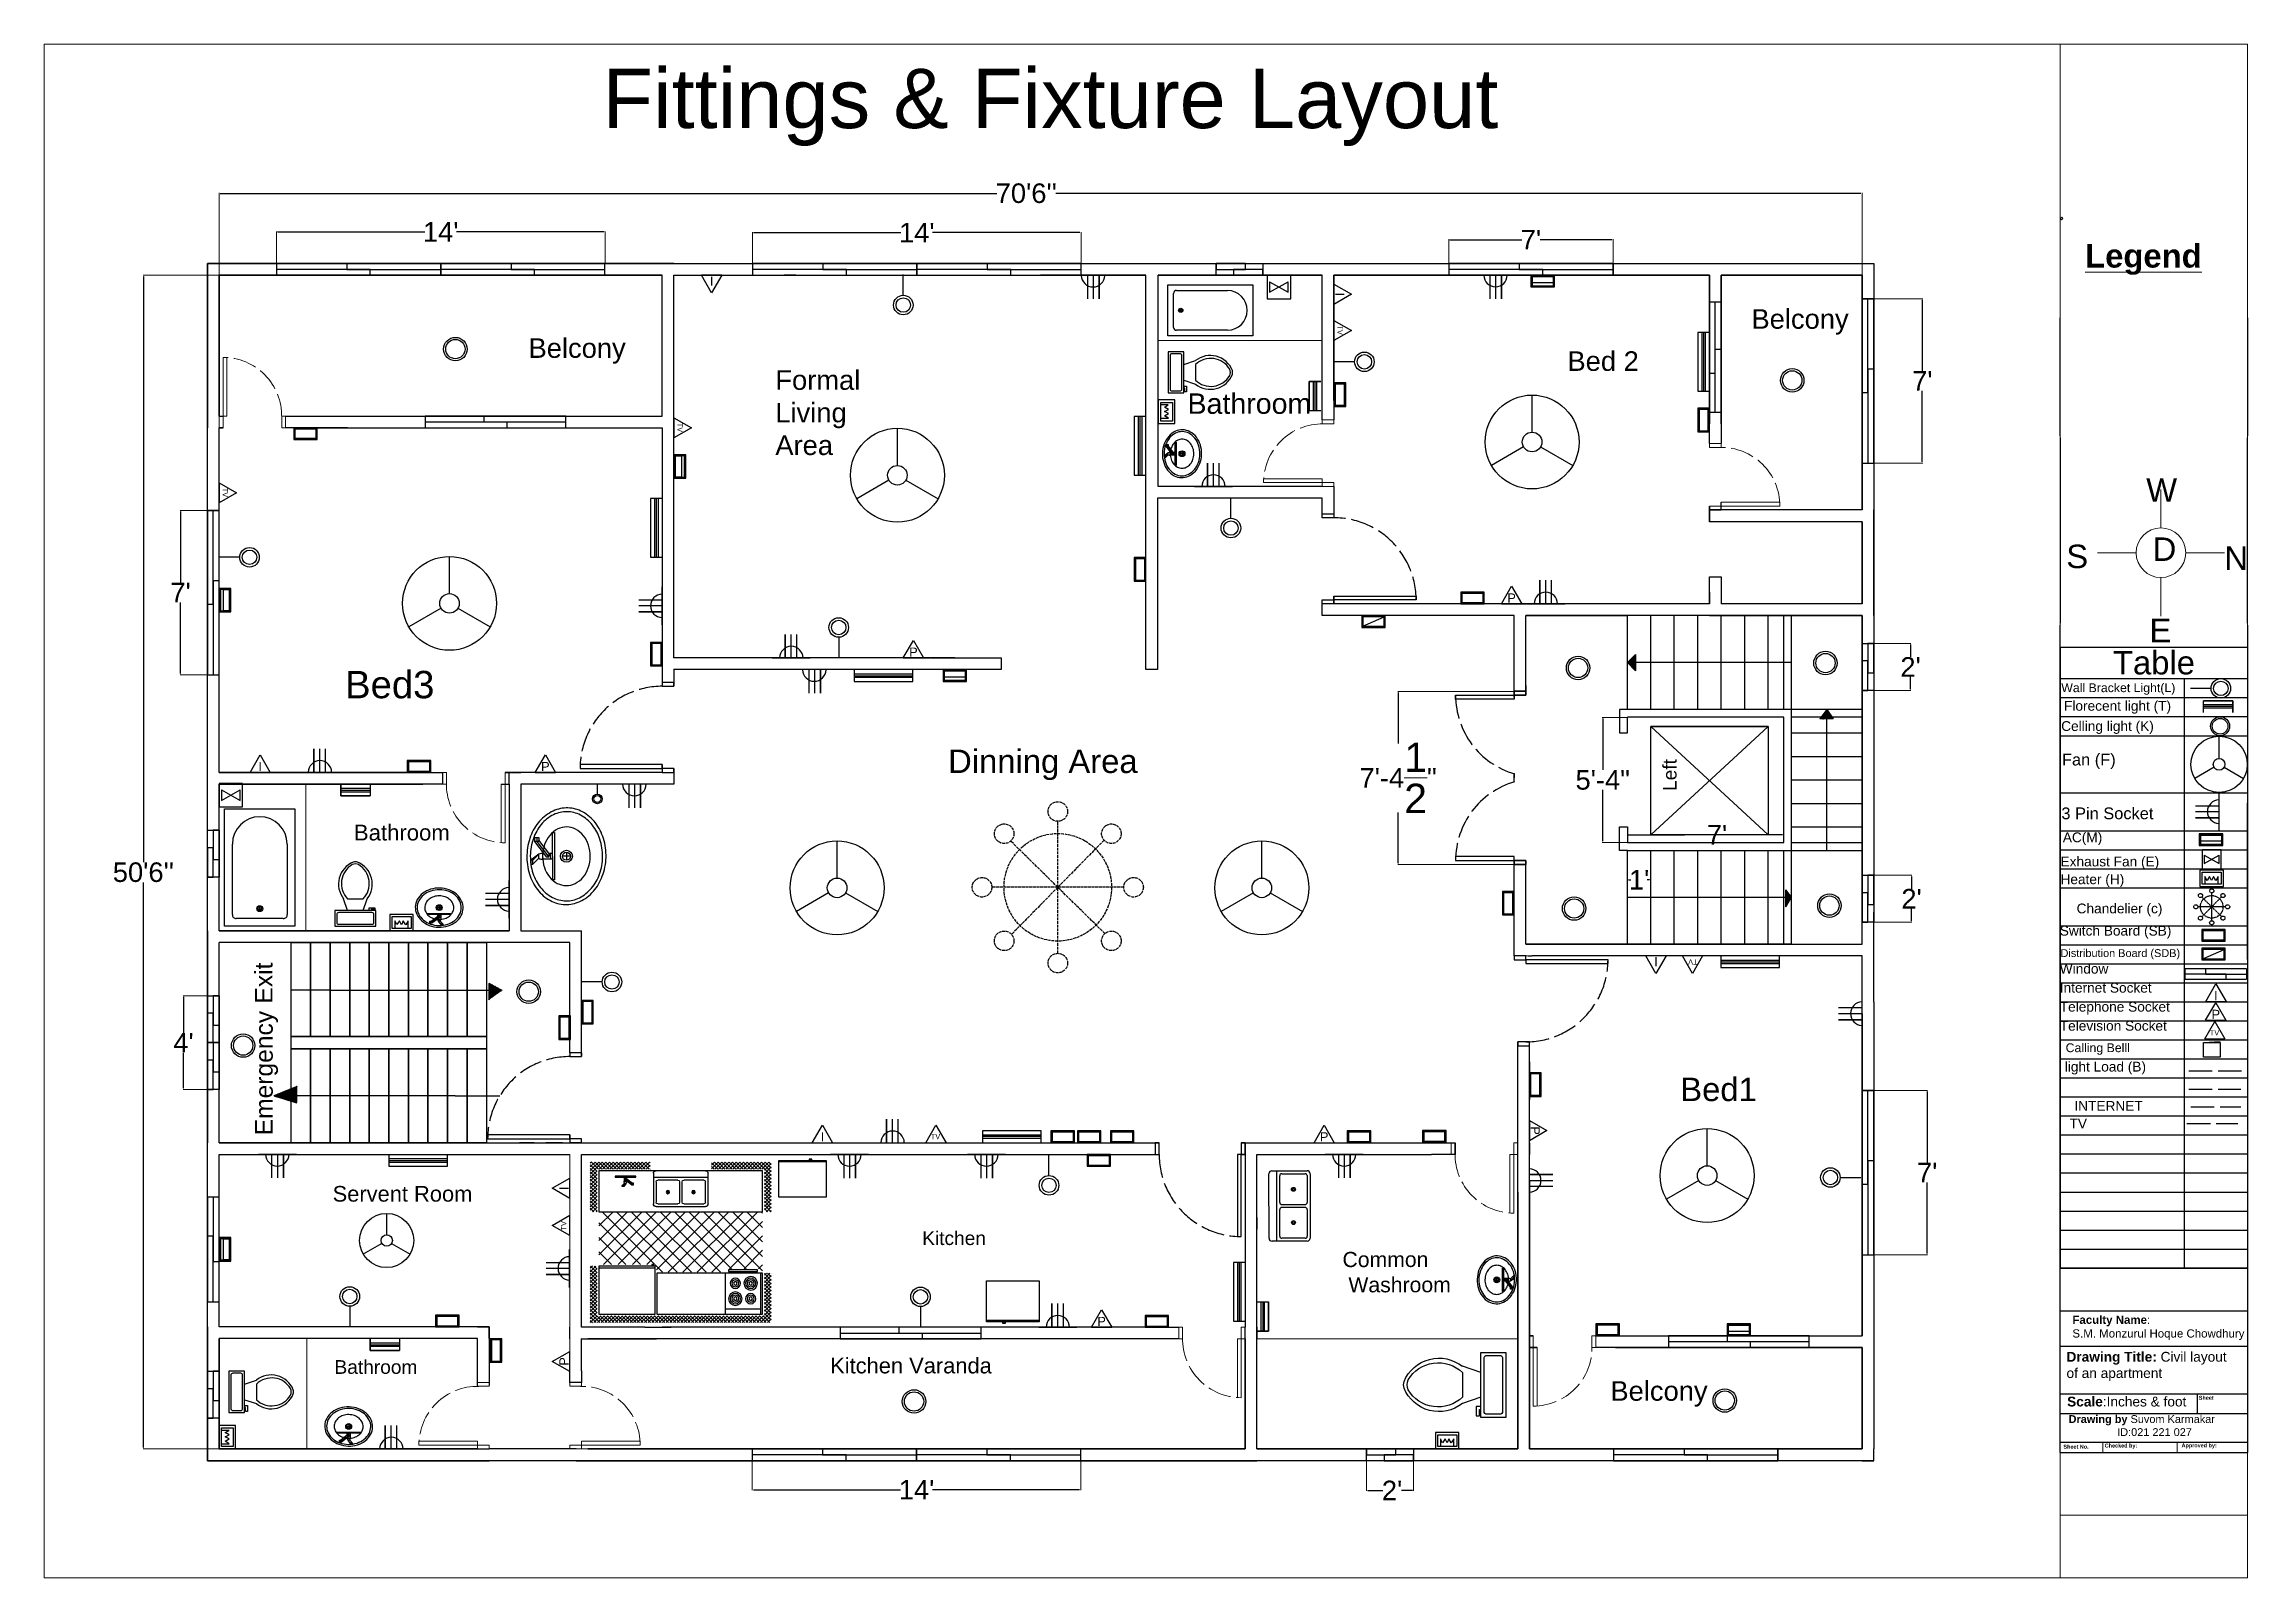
# Model space of a CAD drawing. Header units: inches. Extents: x 1396 to 31789, y 4626 to 27828.
# Drawn here: x 22474 to 23601, y 27044 to 27828 of the extents above; entities that cross this region are included whole.
import ezdxf
from ezdxf.enums import TextEntityAlignment as Align

# ---------------------------------------------------------------- set-up
doc = ezdxf.new("R2010")
doc.units = ezdxf.units.IN
doc.header["$MEASUREMENT"] = 0
doc.linetypes.add('ACAD_ISO02W100', pattern=[15, 12, -3])
for name, color, linetype in [('bath', 4, 'Continuous'), ('freecads.com', 7, 'Continuous'), ('Heavy Load', 3, 'ACAD_ISO02W100'), ('iNTERNET', 30, 'ACAD_ISO02W100'), ('light_dwgmodels.com', 250, 'ACAD_ISO02W100'), ('TV WIRE', 62, 'ACAD_ISO02W100')]:
    doc.layers.add(name, color=color, linetype=linetype)
doc.layers.add('block cover', color=7, linetype='Continuous', lineweight=30)
doc.layers.add('text', color=6, linetype='Continuous', lineweight=9)
doc.styles.add('Arial', font='arial.ttf')
doc.styles.add('Arial_B_1', font='arialbd.ttf', dxfattribs={"height": 2})
doc.styles.get("Standard").update_dxf_attribs({"font": 'arial.ttf'})
doc.dimstyles.new('civil layout', dxfattribs={"dimtxt": 10, "dimasz": 0.625, "dimexe": 0.18, "dimexo": 0.0625, "dimgap": 0.09, "dimtad": 0, "dimtih": 1, "dimtoh": 1, "dimdec": 1, "dimzin": 0, "dimdsep": 46, "dimlunit": 4, "dimtxsty": 'Standard', "dimcen": 0.09, "dimclrd": 256, "dimclre": 256, "dimclrt": 256, "dimadec": 0, "dimazin": 0, "dimtfac": 1.5, "dimtdec": 1, "dimtofl": 0, "dimtmove": 0, "dimatfit": 0, "dimfxl": 1, "dimtolj": 1, "dimtzin": 0, "dimlwe": -1, "dimarcsym": 0})
picture_1 = doc.add_image_def('image1.png', size_in_pixel=(800, 727))
pattern_1 = [(135, (23418.10675, 27136.83518), (-0.088388348, -0.088388348), [])]

msp = doc.modelspace()

# ---------------------------------------------------------------- texts
at = {"color": 0, "style": 'Arial'}
for s, rotation, p in [('I', 180, (22815.5, 27706.84)), ('I', 270, (23136.69, 27700.08)), ('I', 180, (23298.31, 27358.89)), ('P', 270, (23236.61, 27272.58)), ('I', 90, (22740.01, 27243.08)), ('P', 90, (22740.01, 27154.54))]:
    msp.add_text(s, height=4.67, rotation=rotation, dxfattribs=at).set_placement(p, align=Align.MIDDLE_CENTER)
for s, p in [('P', (23224.5, 27544.83)), ('P', (22918.68, 27517.19)), ('I', (22584.68, 27458.68)), ('P', (22730.5, 27458.68)), ('I', (23584.6, 27341.57)), ('P', (23584.56, 27331.97)), ('I', (22872.18, 27269.38)), ('P', (23128.68, 27269.38)), ('P', (23014.88, 27175.02))]:
    msp.add_text(s, height=4.67, dxfattribs=at).set_placement(p, align=Align.MIDDLE_CENTER)
msp.add_text('Emergency ', height=9, rotation=90.0025).set_placement((22591.13, 27270.17))
at = {"color": 0, "insert": (22707.62, 27815.46), "char_height": 30.4177, "attachment_point": 1}
msp.add_mtext_dynamic_manual_height_columns('\\pxqc;{\\C256;Fittings & Fixture Layout}', width=562.1847, gutter_width=1.01, heights=[0], dxfattribs=at)
at = {"insert": (22936.41, 27467.37), "char_height": 12, "attachment_point": 1}
msp.add_mtext_dynamic_manual_height_columns('{\\C6;Dinning Area}', width=149.0576, gutter_width=1, heights=[0], dxfattribs=at)
at = {"insert": (22582, 27337.51), "char_height": 9, "width": 20.8661, "attachment_point": 1, "rotation": 90}
msp.add_mtext('Exit', dxfattribs=at)
at = {"color": 7, "insert": (23507.77, 27317.17), "char_height": 4.5, "attachment_point": 1}
msp.add_mtext_dynamic_manual_height_columns('{\\C4;Calling Belll}', width=43.5, gutter_width=1, heights=[0], dxfattribs=at)
at = {"layer": 'bath', "color": 254, "linetype": 'ACAD_ISO02W100', "true_color": 0xddb3d4}
msp.add_text('Table', height=12, dxfattribs=at).set_placement((23531.97, 27505.77))
at = {"layer": 'bath', "color": 4, "linetype": 'ACAD_ISO02W100', "char_height": 2.7, "attachment_point": 1}
for insert, rotation in [((23138.19, 27684.18), 270), ((22800.75, 27634.42), 270), ((22568.19, 27601.18), 270), ((23319.59, 27357.4), 180), ((22738.51, 27221.49), 90)]:
    msp.add_mtext_dynamic_manual_height_columns('{\\C31;\\c6737150;TV}', width=7.776, gutter_width=0.9, heights=[0], dxfattribs=dict(at, insert=insert, rotation=rotation))
at = {"layer": 'bath', "color": 1, "linetype": 'ACAD_ISO02W100', "attachment_point": 1}
for s, width, heights, insert, char_height in [('\\pxql;{\\C256;Wall Bracket Light(L)}', 68.5772, [2.06], (23505.54, 27501.21), 4.5), ('{\\C4;Fan (F)}', 63.6606, [0.00524], (23505.9, 27465.21), 6), ('{\\C4;3 Pin Socket}', 63.6606, [0], (23505.61, 27437.75), 6), ('{\\C4;AC(M)}', 63.6606, [0], (23506.34, 27424.99), 5), ('\\pxqc;{\\C256;Exhaust Fan (E)}', 63.0102, [0], (23498.89, 27412.62), 5)]:
    msp.add_mtext_dynamic_manual_height_columns(s, width=width, gutter_width=1, heights=heights, dxfattribs=dict(at, insert=insert, char_height=char_height))
at = {"layer": 'bath', "color": 0, "insert": (23506.96, 27492.21), "char_height": 5, "attachment_point": 1}
msp.add_mtext_dynamic_manual_height_columns('{\\C4;Florecent light (T)}', width=60.3012, gutter_width=1, heights=[0], dxfattribs=at)
at = {"layer": 'bath', "color": 4, "linetype": 'ACAD_ISO02W100', "attachment_point": 1}
for s, width, gutter_width, insert, char_height in [('\\pxqc;Heater (H)', 63.6606, 1, (23489.62, 27403.54), 5), ('\\pxqc;Chandelier (c)', 63.6606, 1, (23503.5, 27388.62), 5), ('Switch Board (SB)', 63.6606, 1, (23504.78, 27377.25), 5), ('Window', 63.6606, 1, (23504.78, 27357.81), 5), ('Distribution Board (SDB)', 996.0397, 1, (23505.16, 27365.3), 4), ('Internet Socket', 63.6606, 1, (23504.78, 27348.09), 5), ('Telephone Socket', 63.6606, 1, (23504.78, 27338.37), 5), ('Television Socket', 63.6606, 1, (23504.78, 27328.65), 5), ('{\\C31;\\c6737150;TV}', 7.776, 0.9, (23581.48, 27323.9), 2.7), ('{\\C31;\\c6737150;TV}', 7.776, 0.9, (22927.59, 27270.88), 2.7)]:
    msp.add_mtext_dynamic_manual_height_columns(s, width=width, gutter_width=gutter_width, heights=[0], dxfattribs=dict(at, insert=insert, char_height=char_height))
at = {"layer": 'freecads.com', "lineweight": 30, "style": 'Arial_B_1'}
for s, p in [('Sheet', (23575.87, 27134.97)), ('Sheet No.', (23506.64, 27109.98)), ('Checked by:', (23527.78, 27110.55)), ('Approved by:', (23567.05, 27110.64))]:
    msp.add_text(s, height=2, dxfattribs=at).set_placement(p)
at = {"layer": 'iNTERNET', "lineweight": 25, "insert": (23512.27, 27287.67), "char_height": 5, "attachment_point": 1}
msp.add_mtext_dynamic_manual_height_columns('INTERNET', width=20.5, gutter_width=1, heights=[0], dxfattribs=at)
at = {"layer": 'light_dwgmodels.com', "insert": (23507.33, 27307.75), "char_height": 5, "attachment_point": 1}
msp.add_mtext_dynamic_manual_height_columns('{\\C4;light Load (B)}', width=48, gutter_width=1, heights=[0.327], dxfattribs=at)
at = {"layer": 'text', "color": 0, "attachment_point": 1}
for s, width, gutter_width, heights, insert, char_height in [('{\\fArial|b1|i0|c0|p34;\\L\\C256;Legend}', 55.465, 1, [0], (23517.75, 27725.74), 12), ('W', 19.2567, 1, [0], (23548.96, 27606.05), 12), ('S', 14.1665, 1, [0], (23508.1, 27572.11), 12), ('D', 3.2223, 1, [0], (23552.26, 27575.8), 12), ('N', 19.8964, 1, [0.374], (23588.92, 27571.21), 12), ('E', 8.0162, 1, [0], (23550.64, 27534.25), 12), ('{\\C4;Celling light (K)}', 59.5205, 1, [0], (23505.51, 27481.86), 5), ('{\\fArial|b1|i0|c0|p34;Faculty Name\\fArial|b0|i0|c0|p34;\\C256;: \\PS.M. Monzurul Hoque Chowdhury}', 266.8461, 0.839, [26.56], (23511.24, 27177.97), 4.1966), ('{\\C256;Kitchen Varanda}', 89.002, 1, [21.46], (22876.13, 27156.43), 8), ('{\\fArial|b1|i0|c0|p34;\\C7;Drawing Title:\\fArial|b0|i0|c0|p34;\\C256;\\c0; \\C256;Civil layout of an apartment}', 83.2593, 1, [0], (23508.22, 27159.44), 5), ('{\\fArial|b1|i0|c0|p34;\\C7;Scale\\fArial|b0|i0|c0|p34;\\C256;:Inches & foot}', 74.0805, 1, [0], (23508.54, 27136.54), 5), ('{\\fArial|b1|i0|c0|p34;\\C9;Drawing by\\C256; \\fArial|b0|i0|c0|p34;Suvom Karmakar\\P                ID:021 221 027}', 88.5075, 1, [0], (23509.29, 27127.1), 4)]:
    msp.add_mtext_dynamic_manual_height_columns(s, width=width, gutter_width=gutter_width, heights=heights, dxfattribs=dict(at, insert=insert, char_height=char_height))
at = {"layer": 'text', "attachment_point": 1}
for s, width, gutter_width, heights, insert, char_height in [('Belcony', 43.4977, 1, [0], (23347.15, 27692.48), 10), ('Belcony', 43.4977, 1, [0], (22721.9, 27677.6), 10), ('Bed 2', 41.61, 1, [0], (23253.06, 27670.94), 10), ('Formal Living Area', 48.799, 1, [0], (22848.08, 27661.26), 10), ('Bathroom', 25.0036, 1.49, [0], (23058.81, 27649.44), 10.451), ('Bed3', 67.3511, 1.4, [0], (22628.12, 27507.57), 13.994), ('Bathroom', 19.3597, 1.16, [0], (22632.62, 27428.97), 8.092), ('Bed1', 25.2737, 1, [0], (23310.74, 27299.65), 12), ('Servent Room', 82.5954, 1, [0], (22621.75, 27244.25), 8), ('Kitchen', 32.7734, 1, [0], (22923.17, 27221.06), 7), ('Bathroom', 16.748, 1, [25.62], (22622.69, 27155.21), 7), ('Belcony', 43.4977, 1, [0], (23275.03, 27144.46), 10)]:
    msp.add_mtext_dynamic_manual_height_columns(s, width=width, gutter_width=gutter_width, heights=heights, dxfattribs=dict(at, insert=insert, char_height=char_height))
at = {"layer": 'text', "insert": (23301.85, 27446.19), "char_height": 7, "attachment_point": 1, "rotation": 90}
msp.add_mtext_dynamic_manual_height_columns('Left', width=36.3627, gutter_width=1, heights=[0], dxfattribs=at)
at = {"layer": 'text', "color": 0, "insert": (23138.04, 27210.54), "char_height": 7.7522, "attachment_point": 1, "rotation": 0.07442}
msp.add_mtext_dynamic_manual_height_columns('{\\C256;Common\\P Washroom}', width=105.691, gutter_width=1.55, heights=[34.95], dxfattribs=at)
at = {"layer": 'TV WIRE', "lineweight": 25, "insert": (23509.77, 27278.67), "char_height": 5, "attachment_point": 1}
msp.add_mtext_dynamic_manual_height_columns('TV', width=15, gutter_width=1, heights=[0], dxfattribs=at)

# ---------------------------------------------------------------- blocks, each defined once
blk = doc.blocks.new('chandelier')
at = {"color": 0}
for p, q in [((192.6, -189.3), (-192.6, 189.3)), ((189.3, 192.6), (-189.3, -192.6)), ((0, -270), (0, 270)), ((270, 0), (-270, 0))]:
    blk.add_line(p, q, dxfattribs=at)
for centre, radius in [((0, 310), 40), ((-219.2, 219.2), 40), ((0, 0), 220), ((219.2, 219.2), 40), ((-310, 0), 40), ((310, 0), 40), ((-219.2, -219.2), 40), ((219.2, -219.2), 40), ((0, -310), 40)]:
    blk.add_circle(centre, radius, dxfattribs=at)
blk = doc.blocks.new('*D87')
at = {"layer": 'Defpoints', "color": 0, "transparency": 16777216}
for p in [(22563.7, 27709.8), (22525, 27109.8), (22563.7, 27109.8)]:
    blk.add_point(p, dxfattribs=at)
at = {"layer": 'text', "transparency": 16777216}
for p, q in [((22563.6, 27709.8), (22524.9, 27709.8)), ((22563.6, 27109.8), (22524.9, 27109.8))]:
    blk.add_line(p, q, dxfattribs=at)
at = {"layer": 'text', "lineweight": -2, "transparency": 16777216}
for p, q in [((22525, 27709.2), (22525, 27409.8)), ((22525, 27110.5), (22525, 27399.4))]:
    blk.add_line(p, q, dxfattribs=at)
at = {"layer": 'text', "transparency": 16777216}
for points in [[(22524.9, 27709.2), (22525.1, 27709.2), (22525, 27709.8)], [(22524.9, 27110.5), (22525.1, 27110.5), (22525, 27109.8)]]:
    blk.add_solid(points, dxfattribs=at)
at = {"layer": 'text', "transparency": 16777216, "insert": (22525, 27404.6), "char_height": 10, "attachment_point": 5}
blk.add_mtext("\\A1;50'6''", dxfattribs=at)
blk = doc.blocks.new('*D88')
at = {"layer": 'Defpoints', "color": 0, "transparency": 16777216}
for p in [(22563.7, 27751.7), (22563.7, 27709.8), (23403.7, 27709.8)]:
    blk.add_point(p, dxfattribs=at)
at = {"layer": 'text', "transparency": 16777216}
for p, q in [((22563.7, 27709.9), (22563.7, 27751.9)), ((23403.7, 27709.9), (23403.7, 27751.9))]:
    blk.add_line(p, q, dxfattribs=at)
at = {"layer": 'text', "lineweight": -2, "transparency": 16777216}
for p, q in [((22564.3, 27751.7), (22961.3, 27751.7)), ((23403.1, 27751.7), (22991.5, 27751.7))]:
    blk.add_line(p, q, dxfattribs=at)
at = {"layer": 'text', "transparency": 16777216}
for points in [[(22564.3, 27751.8), (22564.3, 27751.6), (22563.7, 27751.7)], [(23403.1, 27751.8), (23403.1, 27751.6), (23403.7, 27751.7)]]:
    blk.add_solid(points, dxfattribs=at)
at = {"layer": 'text', "transparency": 16777216, "insert": (22976.4, 27751.7), "char_height": 10, "attachment_point": 5}
blk.add_mtext("\\A1;70'6''", dxfattribs=at)
blk = doc.blocks.new('*D89')
at = {"layer": 'Defpoints', "color": 0, "transparency": 16777216}
for p in [(23283.7, 27415.8), (23295.7, 27415.8), (23295.7, 27400.8)]:
    blk.add_point(p, dxfattribs=at)
at = {"layer": 'text', "transparency": 16777216}
for p, q in [((23283.7, 27415.8), (23283.7, 27400.6)), ((23295.7, 27415.8), (23295.7, 27400.6))]:
    blk.add_line(p, q, dxfattribs=at)
at = {"layer": 'text', "lineweight": -2, "transparency": 16777216}
for p, q in [((23284.3, 27400.8), (23285.5, 27400.8)), ((23295.1, 27400.8), (23293.9, 27400.8))]:
    blk.add_line(p, q, dxfattribs=at)
at = {"layer": 'text', "transparency": 16777216}
for points in [[(23284.3, 27400.9), (23284.3, 27400.7), (23283.7, 27400.8)], [(23295.1, 27400.9), (23295.1, 27400.7), (23295.7, 27400.8)]]:
    blk.add_solid(points, dxfattribs=at)
at = {"layer": 'text', "transparency": 16777216, "insert": (23289.7, 27400.8), "char_height": 10, "attachment_point": 5}
blk.add_mtext("\\A1;1'", dxfattribs=at)
blk = doc.blocks.new('*D90')
at = {"layer": 'Defpoints', "color": 0, "transparency": 16777216}
for p in [(23271.1, 27483.8), (23283.7, 27483.8), (23283.7, 27419.8)]:
    blk.add_point(p, dxfattribs=at)
at = {"layer": 'text', "transparency": 16777216}
for p, q in [((23283.6, 27483.8), (23270.9, 27483.8)), ((23283.6, 27419.8), (23270.9, 27419.8))]:
    blk.add_line(p, q, dxfattribs=at)
at = {"layer": 'text', "lineweight": -2, "transparency": 16777216}
for p, q in [((23271.1, 27483.2), (23271.1, 27457)), ((23271.1, 27420.5), (23271.1, 27446.7))]:
    blk.add_line(p, q, dxfattribs=at)
at = {"layer": 'text', "transparency": 16777216}
for points in [[(23271, 27483.2), (23271.2, 27483.2), (23271.1, 27483.8)], [(23271, 27420.5), (23271.2, 27420.5), (23271.1, 27419.8)]]:
    blk.add_solid(points, dxfattribs=at)
at = {"layer": 'text', "transparency": 16777216, "insert": (23271.1, 27451.8), "char_height": 10, "attachment_point": 5}
blk.add_mtext('\\A1;5\'-4"', dxfattribs=at)
blk = doc.blocks.new('*D91')
at = {"layer": 'Defpoints', "color": 0, "transparency": 16777216}
for p in [(23283.7, 27423.8), (23283.7, 27419.8), (23363.7, 27419.8)]:
    blk.add_point(p, dxfattribs=at)
at = {"layer": 'text', "transparency": 16777216}
for p, q in [((23283.7, 27419.9), (23283.7, 27424)), ((23363.7, 27419.9), (23363.7, 27424))]:
    blk.add_line(p, q, dxfattribs=at)
at = {"layer": 'text', "lineweight": -2, "transparency": 16777216}
for p, q in [((23284.3, 27423.8), (23312.9, 27423.8)), ((23363.1, 27423.8), (23334.5, 27423.8))]:
    blk.add_line(p, q, dxfattribs=at)
at = {"layer": 'text', "transparency": 16777216}
for points in [[(23284.3, 27423.9), (23284.3, 27423.7), (23283.7, 27423.8)], [(23363.1, 27423.9), (23363.1, 27423.7), (23363.7, 27423.8)]]:
    blk.add_solid(points, dxfattribs=at)
at = {"layer": 'text', "transparency": 16777216, "insert": (23323.7, 27423.8), "char_height": 10, "attachment_point": 5}
blk.add_mtext("\\A1;   7'", dxfattribs=at)
blk = doc.blocks.new('*D92')
at = {"layer": 'Defpoints', "color": 0, "transparency": 16777216}
for p in [(23409.7, 27293.1), (23409.7, 27209.1), (23437, 27209.1)]:
    blk.add_point(p, dxfattribs=at)
at = {"layer": 'text', "transparency": 16777216}
for p, q in [((23409.8, 27293.1), (23437.2, 27293.1)), ((23409.8, 27209.1), (23437.2, 27209.1))]:
    blk.add_line(p, q, dxfattribs=at)
at = {"layer": 'text', "lineweight": -2, "transparency": 16777216}
for p, q in [((23437, 27292.5), (23437, 27256.2)), ((23437, 27209.8), (23437, 27246))]:
    blk.add_line(p, q, dxfattribs=at)
at = {"layer": 'text', "transparency": 16777216}
for points in [[(23436.9, 27292.5), (23437.1, 27292.5), (23437, 27293.1)], [(23436.9, 27209.8), (23437.1, 27209.8), (23437, 27209.1)]]:
    blk.add_solid(points, dxfattribs=at)
at = {"layer": 'text', "transparency": 16777216, "insert": (23437, 27251.1), "char_height": 10, "width": 23.327, "attachment_point": 5}
blk.add_mtext("\\A1;7'", dxfattribs=at)
blk = doc.blocks.new('*D93')
at = {"layer": 'Defpoints', "color": 0, "transparency": 16777216}
for p in [(23004.4, 27731.6), (22836.4, 27709.8), (23004.4, 27709.8)]:
    blk.add_point(p, dxfattribs=at)
at = {"layer": 'text', "transparency": 16777216}
for p, q in [((22836.4, 27709.9), (22836.4, 27731.8)), ((23004.4, 27709.9), (23004.4, 27731.8))]:
    blk.add_line(p, q, dxfattribs=at)
at = {"layer": 'text', "lineweight": -2, "transparency": 16777216}
for p, q in [((22837, 27731.6), (22912.3, 27731.6)), ((23003.8, 27731.6), (22928.5, 27731.6))]:
    blk.add_line(p, q, dxfattribs=at)
at = {"layer": 'text', "transparency": 16777216}
for points in [[(22837, 27731.7), (22837, 27731.5), (22836.4, 27731.6)], [(23003.8, 27731.7), (23003.8, 27731.5), (23004.4, 27731.6)]]:
    blk.add_solid(points, dxfattribs=at)
at = {"layer": 'text', "transparency": 16777216, "insert": (22920.4, 27731.6), "char_height": 10, "attachment_point": 5}
blk.add_mtext("\\A1;14'", dxfattribs=at)
blk = doc.blocks.new('*D94')
at = {"layer": 'Defpoints', "color": 0, "transparency": 16777216}
for p in [(23150.4, 27103.8), (23174.4, 27103.8), (23174.4, 27088.6)]:
    blk.add_point(p, dxfattribs=at)
at = {"layer": 'text', "transparency": 16777216}
for p, q in [((23150.4, 27103.8), (23150.4, 27088.4)), ((23174.4, 27103.8), (23174.4, 27088.4))]:
    blk.add_line(p, q, dxfattribs=at)
at = {"layer": 'text', "lineweight": -2, "transparency": 16777216}
for p, q in [((23151, 27088.6), (23158.6, 27088.6)), ((23173.8, 27088.6), (23168.2, 27088.6))]:
    blk.add_line(p, q, dxfattribs=at)
at = {"layer": 'text', "transparency": 16777216}
for points in [[(23151, 27088.7), (23151, 27088.5), (23150.4, 27088.6)], [(23173.8, 27088.7), (23173.8, 27088.5), (23174.4, 27088.6)]]:
    blk.add_solid(points, dxfattribs=at)
at = {"layer": 'text', "transparency": 16777216, "insert": (23163.4, 27088.6), "char_height": 10, "attachment_point": 5}
blk.add_mtext("\\A1;2'", dxfattribs=at)
blk = doc.blocks.new('Toilet - top')
for p, q in [((9.5, -6), (9.5, -2)), ((-10, -8.5), (-8, -8.5)), ((-10, -9.5), (-10, -8.5)), ((-7, -9.5), (-10, -9.5)), ((-8, -8.5), (-8, -8)), ((-7, -8), (-7, -9.5)), ((-4, -8), (-6, -14)), ((4, -14), (-4, -14)), ((4, -8), (6, -14))]:
    blk.add_line(p, q)
blk.add_lwpolyline([(10.5, -8), (10.5, 0), (-10.5, 0), (-10.5, -8)], close=True)
for points in [[(-9.5, -2), (-9.5, -6)], [(8.5, -1), (-8.5, -1)], [(-8.5, -7), (8.5, -7)]]:
    blk.add_lwpolyline(points)
for centre, radius, start, end in [((-8.62, -1.88), 0.884, 81.8699, 188.1301), ((-8.62, -6.12), 0.884, 171.8699, 278.1301), ((8.62, -1.88), 0.884, 351.8699, 98.1301), ((8.62, -6.12), 0.884, 261.8699, 8.1301), ((3.52, -21.58), 12.17, 141.46911, 247.97143), ((4.2, -21.82), 11.33, 136.36773, 238.94682), ((-3.52, -21.58), 12.17, 292.02843, 38.53071), ((-4.2, -21.82), 11.33, 301.05301, 43.63209), ((0, -27.88), 4, 245.73182, 294.26817), ((0, -29), 4, 254.86053, 285.13947)]:
    blk.add_arc(centre, radius, start, end)
blk = doc.blocks.new('Faucet - single handle front')
for p, q in [((-2, 6), (-2, 5.5)), ((-1, 6), (-2, 6)), ((-1, 5.5), (-1, 6)), ((0.5, 4), (-1, 6)), ((-0.5, 4), (-2, 5.5)), ((-2, 5.5), (-1, 5.5)), ((-1, 5.5), (0.5, 4)), ((-0.75, 3), (0.75, 3)), ((-0.75, 0.5), (-0.75, 3)), ((-0.75, 1), (0.75, 1)), ((-0.5, 4), (0.5, 4)), ((-0.25, 2), (3.75, 5)), ((3.75, 4.5), (-0.25, 1.5)), ((-0.25, 1.5), (-0.25, 2)), ((0.75, 1.5), (-0.25, 1.5)), ((0.75, 1.5), (4.08742, 4.003)), ((0.75, 3), (0.75, 2.7386)), ((0.75, 1.5), (0.75, 0.5)), ((3.75, 4.5), (3.75, 5)), ((3.75, 5), (4.75, 5)), ((3.75, 4), (3.75, 4.5)), ((4.75, 4.5), (3.75, 4.5)), ((4.75, 4), (3.75, 4)), ((4.75, 5), (4.75, 4.5)), ((4.75, 4.5), (4.75, 4))]:
    blk.add_line(p, q)
blk.add_lwpolyline([(-6, 0), (-6, 0.5), (6, 0.5), (6, 0)], close=True)
for centre, start, end in [((1.25426, 3.0302), 151.0646, 180.8629), ((-1.25426, 3.0302), 359.1371, 28.93536)]:
    blk.add_arc(centre, 2.00448, start, end)
blk = doc.blocks.new('Kitchen Layout - 7 x 8 ft')
for p, q in [((-5, 81.3), (2.7, 89)), ((-5, 83.4), (0.6, 89)), ((-5, 85.6), (-1.6, 89)), ((-5, 87.7), (-3.7, 89)), ((-1, 85), (-5, 89)), ((-1, 82.9), (-5, 86.9)), ((-1, 80.7), (-5, 84.7)), ((-5, 79.2), (-1, 83.2)), ((-1, 78.6), (-5, 82.6)), ((-5, 77.1), (-1, 81.1)), ((-1, 76.5), (-5, 80.5)), ((-5, 75), (-1, 79)), ((-1, 74.4), (-5, 78.4)), ((1.1, 85), (-2.9, 89)), ((3.2, 85), (-0.8, 89)), ((0.8, 85), (4.8, 89)), ((5.3, 85), (1.3, 89)), ((2.9, 85), (6.9, 89)), ((7.5, 85), (3.5, 89)), ((5, 85), (9, 89)), ((9.6, 85), (5.6, 89)), ((7.2, 85), (11.2, 89)), ((11.7, 85), (7.7, 89)), ((9.3, 85), (13.3, 89)), ((13.8, 85), (9.8, 89)), ((11.4, 85), (15.4, 89)), ((15.9, 85), (11.9, 89)), ((13.5, 85), (17.5, 89)), ((18.1, 85), (14.1, 89)), ((15.7, 85), (19.7, 89)), ((20.2, 85), (16.2, 89)), ((17.8, 85), (21.8, 89)), ((22.3, 85), (18.3, 89)), ((19.9, 85), (23.9, 89)), ((24.4, 85), (20.4, 89)), ((22, 85), (26, 89)), ((26.5, 85), (22.5, 89)), ((24.1, 85), (28.1, 89)), ((28.7, 85), (24.7, 89)), ((26.3, 85), (30.3, 89)), ((30.8, 85), (26.8, 89)), ((28.4, 85), (32.4, 89)), ((32.9, 85), (28.9, 89)), ((30.5, 85), (34.5, 89)), ((35, 85), (31, 89)), ((32.6, 85), (36.6, 89)), ((37.2, 85), (33.2, 89)), ((34, 84), (96, 84)), ((34, 60), (34, 84)), ((34.7, 85), (38.7, 89)), ((39.3, 85), (35.3, 89)), ((36.9, 85), (40.9, 89)), ((41.4, 85), (37.4, 89)), ((39, 85), (43, 89)), ((43.5, 85), (39.5, 89)), ((41.1, 85), (45.1, 89)), ((45.6, 85), (41.6, 89)), ((43.2, 85), (47.2, 89)), ((47.8, 85), (43.8, 89)), ((45.4, 85), (49.4, 89)), ((49.9, 85), (45.9, 89)), ((47.5, 85), (51.5, 89)), ((52, 85), (48, 89)), ((49.6, 85), (53.6, 89)), ((54.1, 85), (50.1, 89)), ((51.7, 85), (55.7, 89)), ((56.2, 85), (52.2, 89)), ((53.8, 85), (57.8, 89)), ((58.4, 85), (54.4, 89)), ((56, 85), (60, 89)), ((60.5, 85), (56.5, 89)), ((58.1, 85), (62.1, 89)), ((62.6, 85), (58.6, 89)), ((60.2, 85), (64.2, 89)), ((64.7, 85), (60.7, 89)), ((62.3, 85), (66.3, 89)), ((66.9, 85), (62.9, 89)), ((64.4, 85), (68.4, 89)), ((69, 85), (65, 89)), ((66.6, 85), (70.6, 89)), ((71.1, 85), (67.1, 89)), ((68.7, 85), (72.7, 89)), ((73.2, 85), (69.2, 89)), ((70.8, 85), (74.8, 89)), ((75.3, 85), (71.3, 89)), ((72.9, 85), (76.9, 89)), ((77.5, 85), (73.5, 89)), ((74, 81), (95, 81)), ((75.1, 85), (79.1, 89)), ((79.6, 85), (75.6, 89)), ((77.2, 85), (81.2, 89)), ((81.7, 85), (77.7, 89)), ((79.3, 85), (83.3, 89)), ((83.8, 85), (79.8, 89)), ((81.4, 85), (85.4, 89)), ((85.9, 85), (81.9, 89)), ((83.5, 85), (87.5, 89)), ((88.1, 85), (84.1, 89)), ((85.7, 85), (89.7, 89)), ((90.2, 85), (86.2, 89)), ((87.8, 85), (91.8, 89)), ((92.3, 85), (88.3, 89)), ((89.9, 85), (93.9, 89)), ((94.4, 85), (90.4, 89)), ((92, 85), (96, 89)), ((96.6, 85), (92.6, 89)), ((94.1, 85), (98.1, 89)), ((101, 82.7), (94.7, 89)), ((96, 84), (96, 60)), ((96.3, 85), (100.3, 89)), ((101, 84.8), (96.8, 89)), ((97, 83.6), (101, 87.6)), ((97, 81.5), (101, 85.5)), ((101, 80.6), (97, 84.6)), ((97, 79.4), (101, 83.4)), ((101, 78.4), (97, 82.4)), ((97, 77.2), (101, 81.2)), ((101, 76.3), (97, 80.3)), ((97, 75.1), (101, 79.1)), ((101, 74.2), (97, 78.2)), ((101, 86.9), (98.9, 89)), ((-5, 72.8), (-1, 76.8)), ((-1, 72.2), (-5, 76.2)), ((-5, 70.7), (-1, 74.7)), ((-1, 70.1), (-5, 74.1)), ((-5, 68.6), (-1, 72.6)), ((-1, 68), (-5, 72)), ((-5, 66.5), (-1, 70.5)), ((-1, 65.9), (-5, 69.9)), ((-5, 64.3), (-1, 68.3)), ((-1, 63.8), (-5, 67.8)), ((-5, 62.2), (-1, 66.2)), ((-1, 61.6), (-5, 65.6)), ((97, 73), (101, 77)), ((101, 72.1), (97, 76.1)), ((97, 70.9), (101, 74.9)), ((101, 69.9), (97, 73.9)), ((97, 68.8), (101, 72.8)), ((101, 67.8), (97, 71.8)), ((97, 66.6), (101, 70.6)), ((101, 65.7), (97, 69.7)), ((97, 64.5), (101, 68.5)), ((101, 63.6), (97, 67.6)), ((97, 62.4), (101, 66.4)), ((101, 61.5), (97, 65.5)), ((-5, 60.1), (-1, 64.1)), ((-1, 59.5), (-5, 63.5)), ((-5, 58), (-1, 62)), ((-1, 57.4), (-5, 61.4)), ((-1.7, 56), (-5, 59.3)), ((-3.8, 56), (-5, 57.2)), ((-4.9, 56), (-1, 59.9)), ((-2.7, 56), (-1, 57.7)), ((0, 57), (33, 57)), ((0, 30.6), (24.4, 55)), ((0, 39.1), (15.9, 55)), ((0, 47.5), (7.5, 55)), ((1.9, 24), (32.9, 55)), ((33.8, 24), (2.8, 55)), ((10.4, 24), (45.9, 59.5)), ((42.3, 24), (11.3, 55)), ((18.9, 24), (54.4, 59.5)), ((50.7, 24), (19.7, 55)), ((27.4, 24), (62.9, 59.5)), ((59.2, 24), (28.2, 55)), ((31, 55), (31, 56)), ((32, 55), (31, 55)), ((32, 56), (32, 55)), ((33, 55.1), (37.4, 59.5)), ((67.7, 24), (33.7, 58)), ((96, 60), (34, 60)), ((35.9, 24), (71.4, 59.5)), ((76.2, 24), (40.7, 59.5)), ((44.3, 24), (77.8, 57.5)), ((84.7, 24), (49.2, 59.5)), ((52.8, 24), (86.3, 57.5)), ((93.2, 24), (57.7, 59.5)), ((61.3, 24), (96, 58.7)), ((96, 29.7), (66.2, 59.5)), ((96, 38.1), (76.6, 57.5)), ((80, 60), (80, 59)), ((82, 59), (82, 60)), ((96, 46.6), (85.1, 57.5)), ((87, 59), (87, 60)), ((89, 60), (89, 59)), ((96, 55.1), (93.6, 57.5)), ((97, 60.3), (101, 64.3)), ((100.3, 60), (97, 63.3)), ((98.2, 60), (97, 61.2)), ((98.8, 60), (101, 62.2)), ((101, 60), (101, 60)), ((25.3, 24), (0, 49.3)), ((16.8, 24), (0, 40.8)), ((69.8, 24), (96, 50.2)), ((78.3, 24), (96, 41.7)), ((8.3, 24), (0, 32.3)), ((86.8, 24), (96, 33.2)), ((-5, 21.9), (-2.9, 24)), ((-5, 19.8), (-1, 23.8)), ((-1, 19.2), (-5, 23.2)), ((-5, 17.7), (-1, 21.7)), ((-1, 17.1), (-5, 21.1)), ((-5, 15.6), (-1, 19.6)), ((-1, 15), (-5, 19)), ((-5, 13.4), (-1, 17.4)), ((-1, 12.8), (-5, 16.8)), ((-5, 11.3), (-1, 15.3)), ((-1, 10.7), (-5, 14.7)), ((-5, 9.2), (-1, 13.2)), ((-1, 21.3), (-3.7, 24)), ((-1, 23.5), (-1.5, 24)), ((0, 24), (96, 24)), ((0, 0), (0, 24)), ((47.3, 6.5), (47.3, 18.5)), ((48.8, 18.5), (48.8, 6.5)), ((95.2, 24), (96, 24.8)), ((96, 24), (96, 0)), ((97, 22.1), (98.9, 24)), ((97, 20), (101, 24)), ((101, 19), (97, 23)), ((97, 17.9), (101, 21.9)), ((101, 16.9), (97, 20.9)), ((97, 15.7), (101, 19.7)), ((101, 14.8), (97, 18.8)), ((97, 13.6), (101, 17.6)), ((101, 12.7), (97, 16.7)), ((97, 11.5), (101, 15.5)), ((101, 10.5), (97, 14.5)), ((97, 9.4), (101, 13.4)), ((101, 21.2), (98.2, 24)), ((101, 23.3), (100.3, 24)), ((-1, 8.6), (-5, 12.6)), ((-5, 7.1), (-1, 11.1)), ((-1, 6.5), (-5, 10.5)), ((-5, 4.9), (-1, 8.9)), ((-1, 4.4), (-5, 8.4)), ((-5, 2.8), (-1, 6.8)), ((-1, 2.2), (-5, 6.2)), ((-5, 0.7), (-1, 4.7)), ((-1, 0.1), (-5, 4.1)), ((-5, -1.4), (-1, 2.6)), ((2, -5), (-5, 2)), ((-5, -3.5), (-1, 0.5)), ((96, 0), (0, 0)), ((64, 4), (32, 4)), ((93.2, -5), (101, 2.8)), ((95.4, -5), (101, 0.6)), ((101, 8.4), (97, 12.4)), ((97, 7.2), (101, 11.2)), ((101, 6.3), (97, 10.3)), ((97, 5.1), (101, 9.1)), ((101, 4.2), (97, 8.2)), ((97, 3), (101, 7)), ((101, 2.1), (97, 6.1)), ((97, 0.9), (101, 4.9)), ((101, -0.1), (97, 3.9)), ((101, -2.2), (97, 1.8)), ((-0.1, -5), (-5, -0.1)), ((-2.2, -5), (-5, -2.2)), ((-4.4, -5), (-5, -4.4)), ((-4.3, -5), (-0.3, -1)), ((-2.2, -5), (1.8, -1)), ((-0.1, -5), (3.9, -1)), ((4.1, -5), (0.1, -1)), ((2, -5), (6, -1)), ((6.2, -5), (2.2, -1)), ((4.1, -5), (8.1, -1)), ((8.4, -5), (4.4, -1)), ((6.3, -5), (10.3, -1)), ((10.5, -5), (6.5, -1)), ((8.4, -5), (12.4, -1)), ((12.6, -5), (8.6, -1)), ((10.5, -5), (14.5, -1)), ((14.7, -5), (10.7, -1)), ((12.6, -5), (16.6, -1)), ((16.8, -5), (12.8, -1)), ((14.8, -5), (18.8, -1)), ((19, -5), (15, -1)), ((16.9, -5), (20.9, -1)), ((21.1, -5), (17.1, -1)), ((19, -5), (23, -1)), ((23.2, -5), (19.2, -1)), ((21.1, -5), (25.1, -1)), ((25.3, -5), (21.3, -1)), ((23.2, -5), (27.2, -1)), ((27.5, -5), (23.5, -1)), ((25.4, -5), (29.4, -1)), ((29.6, -5), (25.6, -1)), ((27.5, -5), (30, -2.5)), ((30, -3.3), (27.7, -1)), ((29.6, -5), (30, -4.6)), ((30, -1.2), (29.8, -1)), ((66, -2.5), (67.5, -1)), ((66, -4.7), (69.7, -1)), ((69.9, -5), (66, -1.1)), ((67.8, -5), (66, -3.2)), ((67.8, -5), (71.8, -1)), ((72, -5), (68, -1)), ((69.9, -5), (73.9, -1)), ((74.1, -5), (70.1, -1)), ((72, -5), (76, -1)), ((76.2, -5), (72.2, -1)), ((74.1, -5), (78.1, -1)), ((78.4, -5), (74.4, -1)), ((76.3, -5), (80.3, -1)), ((80.5, -5), (76.5, -1)), ((78.4, -5), (82.4, -1)), ((82.6, -5), (78.6, -1)), ((80.5, -5), (84.5, -1)), ((84.7, -5), (80.7, -1)), ((82.6, -5), (86.6, -1)), ((86.9, -5), (82.9, -1)), ((84.8, -5), (88.8, -1)), ((89, -5), (85, -1)), ((86.9, -5), (90.9, -1)), ((91.1, -5), (87.1, -1)), ((89, -5), (93, -1)), ((93.2, -5), (89.2, -1)), ((91.1, -5), (95.1, -1)), ((95.3, -5), (91.3, -1)), ((97.5, -5), (93.5, -1)), ((99.6, -5), (95.6, -1)), ((101, -4.3), (97, -0.3)), ((97.5, -5), (101, -1.5)), ((99.6, -5), (101, -3.6))]:
    blk.add_line(p, q)
for points in [[(0, 56), (0, 84), (33, 84), (33, 56)], [(74, 60), (74, 84), (95, 84), (95, 60)], [(76, 58), (76, 59), (93, 59), (93, 58)]]:
    blk.add_lwpolyline(points, close=True)
for points in [[(32, 1.5), (32, 19.5)], [(33.5, 21), (62.5, 21)], [(33.5, 6.5), (33.5, 18.5)], [(34.5, 19.5), (46.3, 19.5)], [(49.8, 19.5), (61.5, 19.5)], [(62.5, 18.5), (62.5, 6.5)], [(64, 19.5), (64, 1.5)], [(62.5, 0), (33.5, 0)], [(46.3, 5.5), (34.5, 5.5)], [(61.5, 5.5), (49.8, 5.5)]]:
    blk.add_lwpolyline(points)
for centre, radius in [((80, 75), 4), ((80, 75), 3), ((89, 75), 3), ((80, 66), 3), ((80, 75), 2), ((80, 66), 2), ((80, 75), 1), ((80, 66), 1), ((89, 66), 4), ((89, 66), 3), ((89, 75), 2), ((89, 66), 2), ((89, 75), 1), ((89, 66), 1), ((40.5, 12.5), 1), ((40.5, 12.5), 0.5), ((55.5, 12.5), 1), ((55.5, 12.5), 0.5)]:
    blk.add_circle(centre, radius)
for centre, radius, start, end in [((33.5, 19.5), 1.5, 90, 180), ((34.5, 18.5), 1, 90, 180), ((46.3, 18.5), 1, 0, 90), ((49.8, 18.5), 1, 90, 180), ((61.5, 18.5), 1, 0, 90), ((62.5, 19.5), 1.5, 0, 90), ((33.5, 1.5), 1.5, 180, 270), ((34.5, 6.5), 1, 180, 270), ((46.3, 6.5), 1, 270, 0), ((49.8, 6.5), 1, 180, 270), ((61.5, 6.5), 1, 270, 0), ((62.5, 1.5), 1.5, 270, 0)]:
    blk.add_arc(centre, radius, start, end)
blk = doc.blocks.new('kitchen')
for name, p in [('Kitchen Layout - 7 x 8 ft', (-101, 3.6)), ('Faucet - single handle front', (-85.4, 6.8))]:
    blk.add_blockref(name, p)
blk = doc.blocks.new('Refrigerator-2 door - 36 in top')
for p, q in [((0, -26.999999), (36, -26.999999)), ((11, -27.999999), (11, -28.999999)), ((11, -28.999999), (13, -28.999999)), ((12, -26.999999), (12, -28.999999)), ((13, -28.999999), (13, -27.999999))]:
    blk.add_line(p, q)
blk.add_lwpolyline([(0, -27.999999), (0, 0), (36, 0), (36, -27.999999)], close=True)
blk = doc.blocks.new('Bath Tub - 26 x 60 in.')
for p, q in [((8, -18), (10, -18)), ((9, -17), (9, -19))]:
    blk.add_line(p, q)
blk.add_lwpolyline([(0, -36), (0, 0), (60, 0), (60, -36)], close=True)
for points in [[(4, -30), (4, -6)], [(6, -4), (42, -4)], [(42, -32), (6, -32)]]:
    blk.add_lwpolyline(points)
for radius in [1.5, 1]:
    blk.add_circle((9, -18), radius)
for centre, radius, start, end in [((5.75, -5.75), 1.77, 81.8699, 188.1301), ((42, -18), 14, 270, 90), ((5.75, -30.25), 1.77, 171.8699, 278.1301)]:
    blk.add_arc(centre, radius, start, end)
blk = doc.blocks.new('Sink-double - 36 in top')
for p, q in [((-18, -4), (18, -4)), ((-0.75, -18.5), (-0.75, -6.5)), ((0.75, -6.5), (0.75, -18.5))]:
    blk.add_line(p, q)
for points in [[(-16.5, 0), (16.5, 0)], [(-18, -19.5), (-18, -1.5)], [(-16.5, -18.5), (-16.5, -6.5)], [(-15.5, -5.5), (-1.75, -5.5)], [(1.75, -5.5), (15.5, -5.5)], [(16.5, -6.5), (16.5, -18.5)], [(18, -1.5), (18, -19.5)], [(16.5, -21), (-16.5, -21)], [(-1.75, -19.5), (-15.5, -19.5)], [(15.5, -19.5), (1.75, -19.5)]]:
    blk.add_lwpolyline(points)
for centre, radius in [((-8.5, -12.5), 1), ((-8.5, -12.5), 0.5), ((8.5, -12.5), 1), ((8.5, -12.5), 0.5)]:
    blk.add_circle(centre, radius)
for centre, radius, start, end in [((-16.5, -1.5), 1.5, 90, 180), ((16.5, -1.5), 1.5, 0, 90), ((-15.5, -6.5), 1, 90, 180), ((-1.75, -6.5), 1, 0, 90), ((1.75, -6.5), 1, 90, 180), ((15.5, -6.5), 1, 0, 90), ((-16.5, -19.5), 1.5, 180, 270), ((-15.5, -18.5), 1, 180, 270), ((-1.75, -18.5), 1, 270, 0), ((1.75, -18.5), 1, 180, 270), ((15.5, -18.5), 1, 270, 0), ((16.5, -19.5), 1.5, 270, 0)]:
    blk.add_arc(centre, radius, start, end)
blk = doc.blocks.new('Sink - Oval top')
for p, q in [((-1, 0), (1, 0)), ((0, 1), (0, -1))]:
    blk.add_line(p, q)
at = {"linetype": 'Continuous'}
for points in [[(-12.23, 0.39, 0.117634), (-11.46, -3.36, 0.104469), (-8.88, -6.8, 0.090016), (-5.08, -9.07, 0.08192), (-0.32, -10.02, 0.08192), (4.49, -9.38, 0.090016), (8.42, -7.36, 0.104469), (11.22, -4.09, 0.117634), (12.23, -0.39, 0.117634), (11.46, 3.36, 0.104469), (8.88, 6.8, 0.090016), (5.08, 9.07, 0.08192), (0.32, 10.02, 0.08192), (-4.49, 9.38, 0.090016), (-8.42, 7.36, 0.104469), (-11.22, 4.09, 0.117634)], [(-11.29, 0.16, 0.118622), (-10.52, -3.25, 0.104678), (-8.07, -6.36, 0.089562), (-4.54, -8.37, 0.081185), (-0.13, -9.15, 0.081185), (4.3, -8.49, 0.089562), (7.89, -6.58, 0.104678), (10.42, -3.55, 0.118622), (11.29, -0.16, 0.118622), (10.52, 3.25, 0.104678), (8.07, 6.36, 0.089562), (4.54, 8.37, 0.081185), (0.13, 9.15, 0.081185), (-4.3, 8.49, 0.089562), (-7.89, 6.58, 0.104678), (-10.42, 3.55, 0.118622)], [(-7.42, 0.08, 0.118283), (-6.91, -2.17, 0.104607), (-5.29, -4.21, 0.089718), (-2.97, -5.53, 0.081436), (-0.07, -6.04, 0.081436), (2.84, -5.59, 0.089718), (5.2, -4.33, 0.104607), (6.86, -2.32, 0.118283), (7.42, -0.08, 0.118283), (6.91, 2.17, 0.104607), (5.29, 4.21, 0.089718), (2.97, 5.53, 0.081436), (0.07, 6.04, 0.081436), (-2.84, 5.59, 0.089718), (-5.2, 4.33, 0.104607), (-6.86, 2.32, 0.118283)]]:
    blk.add_lwpolyline(points, format="xyb", close=True, dxfattribs=at)
for radius in [1.5, 1]:
    blk.add_circle((0, 0), radius)
blk = doc.blocks.new('*D95')
at = {"layer": 'Defpoints', "color": 0, "transparency": 16777216}
for p in [(23409.7, 27697.8), (23434.5, 27697.8), (23409.7, 27613.8)]:
    blk.add_point(p, dxfattribs=at)
at = {"layer": 'text', "transparency": 16777216}
for p, q in [((23409.8, 27697.8), (23434.7, 27697.8)), ((23409.8, 27613.8), (23434.7, 27613.8))]:
    blk.add_line(p, q, dxfattribs=at)
at = {"layer": 'text', "lineweight": -2, "transparency": 16777216}
for p, q in [((23434.5, 27697.2), (23434.5, 27660.9)), ((23434.5, 27614.5), (23434.5, 27650.7))]:
    blk.add_line(p, q, dxfattribs=at)
at = {"layer": 'text', "transparency": 16777216}
for points in [[(23434.4, 27697.2), (23434.6, 27697.2), (23434.5, 27697.8)], [(23434.4, 27614.5), (23434.6, 27614.5), (23434.5, 27613.8)]]:
    blk.add_solid(points, dxfattribs=at)
at = {"layer": 'text', "transparency": 16777216, "insert": (23434.5, 27655.8), "char_height": 10, "attachment_point": 5}
blk.add_mtext("\\A1;7'", dxfattribs=at)
blk = doc.blocks.new('*D96')
at = {"layer": 'Defpoints', "color": 0, "transparency": 16777216}
for p in [(23409.7, 27521.6), (23409.7, 27497.6), (23428.5, 27497.6)]:
    blk.add_point(p, dxfattribs=at)
at = {"layer": 'text', "transparency": 16777216}
for p, q in [((23409.8, 27521.6), (23428.7, 27521.6)), ((23409.8, 27497.6), (23428.7, 27497.6))]:
    blk.add_line(p, q, dxfattribs=at)
at = {"layer": 'text', "lineweight": -2, "transparency": 16777216}
for p, q in [((23428.5, 27521), (23428.5, 27514.7)), ((23428.5, 27498.3), (23428.5, 27504.5))]:
    blk.add_line(p, q, dxfattribs=at)
at = {"layer": 'text', "transparency": 16777216}
for points in [[(23428.4, 27521), (23428.6, 27521), (23428.5, 27521.6)], [(23428.4, 27498.3), (23428.6, 27498.3), (23428.5, 27497.6)]]:
    blk.add_solid(points, dxfattribs=at)
at = {"layer": 'text', "transparency": 16777216, "insert": (23428.5, 27509.6), "char_height": 10, "attachment_point": 5}
blk.add_mtext("\\A1;2'", dxfattribs=at)
blk = doc.blocks.new('*D97')
at = {"layer": 'Defpoints', "color": 0, "transparency": 16777216}
for p in [(23409.7, 27403.1), (23409.7, 27379.1), (23429, 27379.1)]:
    blk.add_point(p, dxfattribs=at)
at = {"layer": 'text', "transparency": 16777216}
for p, q in [((23409.8, 27403.1), (23429.2, 27403.1)), ((23409.8, 27379.1), (23429.2, 27379.1))]:
    blk.add_line(p, q, dxfattribs=at)
at = {"layer": 'text', "lineweight": -2, "transparency": 16777216}
for p, q in [((23429, 27402.5), (23429, 27396.2)), ((23429, 27379.8), (23429, 27386))]:
    blk.add_line(p, q, dxfattribs=at)
at = {"layer": 'text', "transparency": 16777216}
for points in [[(23428.9, 27402.5), (23429.1, 27402.5), (23429, 27403.1)], [(23428.9, 27379.8), (23429.1, 27379.8), (23429, 27379.1)]]:
    blk.add_solid(points, dxfattribs=at)
at = {"layer": 'text', "transparency": 16777216, "insert": (23429, 27391.1), "char_height": 10, "attachment_point": 5}
blk.add_mtext("\\A1;2'", dxfattribs=at)
blk = doc.blocks.new('*D98')
at = {"layer": 'Defpoints', "color": 0, "transparency": 16777216}
for p in [(22761, 27732), (22593, 27715.8), (22761, 27715.8)]:
    blk.add_point(p, dxfattribs=at)
at = {"layer": 'text', "transparency": 16777216}
for p, q in [((22593, 27715.9), (22593, 27732.2)), ((22761, 27715.9), (22761, 27732.2))]:
    blk.add_line(p, q, dxfattribs=at)
at = {"layer": 'text', "lineweight": -2, "transparency": 16777216}
for p, q in [((22593.6, 27732), (22668.9, 27732)), ((22760.4, 27732), (22685.1, 27732))]:
    blk.add_line(p, q, dxfattribs=at)
at = {"layer": 'text', "transparency": 16777216}
for points in [[(22593.6, 27732.1), (22593.6, 27731.9), (22593, 27732)], [(22760.4, 27732.1), (22760.4, 27731.9), (22761, 27732)]]:
    blk.add_solid(points, dxfattribs=at)
at = {"layer": 'text', "transparency": 16777216, "insert": (22677, 27732), "char_height": 10, "attachment_point": 5}
blk.add_mtext("\\A1;14'", dxfattribs=at)
blk = doc.blocks.new('*D99')
at = {"layer": 'Defpoints', "color": 0, "transparency": 16777216}
for p in [(22557.7, 27589.6), (22544, 27505.6), (22557.7, 27505.6)]:
    blk.add_point(p, dxfattribs=at)
at = {"layer": 'text', "transparency": 16777216}
for p, q in [((22557.6, 27589.6), (22543.8, 27589.6)), ((22557.6, 27505.6), (22543.8, 27505.6))]:
    blk.add_line(p, q, dxfattribs=at)
at = {"layer": 'text', "lineweight": -2, "transparency": 16777216}
for p, q in [((22544, 27589), (22544, 27552.7)), ((22544, 27506.3), (22544, 27542.5))]:
    blk.add_line(p, q, dxfattribs=at)
at = {"layer": 'text', "transparency": 16777216}
for points in [[(22543.9, 27589), (22544.1, 27589), (22544, 27589.6)], [(22543.9, 27506.3), (22544.1, 27506.3), (22544, 27505.6)]]:
    blk.add_solid(points, dxfattribs=at)
at = {"layer": 'text', "transparency": 16777216, "insert": (22544, 27547.6), "char_height": 10, "attachment_point": 5}
blk.add_mtext("\\A1;7'", dxfattribs=at)
blk = doc.blocks.new('*D100')
at = {"layer": 'Defpoints', "color": 0, "transparency": 16777216}
for p in [(22836.3, 27106.8), (23004.3, 27106.8), (23004.3, 27089)]:
    blk.add_point(p, dxfattribs=at)
at = {"layer": 'text', "transparency": 16777216}
for p, q in [((22836.3, 27106.8), (22836.3, 27088.8)), ((23004.3, 27106.8), (23004.3, 27088.8))]:
    blk.add_line(p, q, dxfattribs=at)
at = {"layer": 'text', "lineweight": -2, "transparency": 16777216}
for p, q in [((22836.9, 27089), (22912.1, 27089)), ((23003.6, 27089), (22928.4, 27089))]:
    blk.add_line(p, q, dxfattribs=at)
at = {"layer": 'text', "transparency": 16777216}
for points in [[(22836.9, 27089.1), (22836.9, 27088.9), (22836.3, 27089)], [(23003.6, 27089.1), (23003.6, 27088.9), (23004.3, 27089)]]:
    blk.add_solid(points, dxfattribs=at)
at = {"layer": 'text', "transparency": 16777216, "insert": (22920.3, 27089), "char_height": 10, "attachment_point": 5}
blk.add_mtext("\\A1;14'", dxfattribs=at)
blk = doc.blocks.new('*D101')
at = {"layer": 'Defpoints', "color": 0, "transparency": 16777216}
for p in [(22557.7, 27341.5), (22545.5, 27293.5), (22557.7, 27293.5)]:
    blk.add_point(p, dxfattribs=at)
at = {"layer": 'text', "transparency": 16777216}
for p, q in [((22557.6, 27341.5), (22545.3, 27341.5)), ((22557.6, 27293.5), (22545.3, 27293.5))]:
    blk.add_line(p, q, dxfattribs=at)
at = {"layer": 'text', "lineweight": -2, "transparency": 16777216}
for p, q in [((22545.5, 27340.9), (22545.5, 27322.6)), ((22545.5, 27294.2), (22545.5, 27312.4))]:
    blk.add_line(p, q, dxfattribs=at)
at = {"layer": 'text', "transparency": 16777216}
for points in [[(22545.4, 27340.9), (22545.6, 27340.9), (22545.5, 27341.5)], [(22545.4, 27294.2), (22545.6, 27294.2), (22545.5, 27293.5)]]:
    blk.add_solid(points, dxfattribs=at)
at = {"layer": 'text', "transparency": 16777216, "insert": (22545.5, 27317.5), "char_height": 10, "attachment_point": 5}
blk.add_mtext("\\A1;4'", dxfattribs=at)
blk = doc.blocks.new('*D102')
at = {"layer": 'Defpoints', "color": 0, "transparency": 16777216}
for p in [(23276.4, 27728), (23192.4, 27712.8), (23276.4, 27712.8)]:
    blk.add_point(p, dxfattribs=at)
at = {"layer": 'text', "transparency": 16777216}
for p, q in [((23192.4, 27712.9), (23192.4, 27728.2)), ((23276.4, 27712.9), (23276.4, 27728.2))]:
    blk.add_line(p, q, dxfattribs=at)
at = {"layer": 'text', "lineweight": -2, "transparency": 16777216}
for p, q in [((23193, 27728), (23229.8, 27728)), ((23275.8, 27728), (23239.1, 27728))]:
    blk.add_line(p, q, dxfattribs=at)
at = {"layer": 'text', "transparency": 16777216}
for points in [[(23193, 27728.1), (23193, 27727.9), (23192.4, 27728)], [(23275.8, 27728.1), (23275.8, 27727.9), (23276.4, 27728)]]:
    blk.add_solid(points, dxfattribs=at)
at = {"layer": 'text', "transparency": 16777216, "insert": (23234.4, 27728), "char_height": 10, "attachment_point": 5}
blk.add_mtext("\\A1;7'", dxfattribs=at)
blk = doc.blocks.new('*D103')
at = {"layer": 'Defpoints', "color": 0, "transparency": 16777216}
for p in [(23228.8, 27497.1), (23166.5, 27408.6), (23228.8, 27408.6)]:
    blk.add_point(p, dxfattribs=at)
at = {"layer": 'text', "transparency": 16777216}
for p, q in [((23228.7, 27497.1), (23166.3, 27497.1)), ((23228.7, 27408.6), (23166.3, 27408.6))]:
    blk.add_line(p, q, dxfattribs=at)
at = {"layer": 'text', "lineweight": -2, "transparency": 16777216}
for p, q in [((23166.5, 27496.5), (23166.5, 27470.5)), ((23166.5, 27409.3), (23166.5, 27435.2))]:
    blk.add_line(p, q, dxfattribs=at)
at = {"layer": 'text', "transparency": 16777216}
for points in [[(23166.4, 27496.5), (23166.6, 27496.5), (23166.5, 27497.1)], [(23166.4, 27409.3), (23166.6, 27409.3), (23166.5, 27408.6)]]:
    blk.add_solid(points, dxfattribs=at)
at = {"layer": 'text', "transparency": 16777216, "insert": (23166.5, 27452.9), "char_height": 10, "attachment_point": 5}
blk.add_mtext('\\A1;7\'-4{\\H1.5x;\\S1/2;}"', dxfattribs=at)

# ---------------------------------------------------------------- dimensions: what is measured, and where the dimension line sits
at = {"layer": 'text', "color": 2, "true_color": 0xf1eb1f}
dim = msp.add_linear_dim(base=(22563.7, 27751.68), p1=(23403.7, 27709.83), p2=(22563.7, 27709.83), text="<>6''", dimstyle='civil layout', dxfattribs=at)
dim.commit()
dim.dimension.update_dxf_attribs({"geometry": '*D88', "text_midpoint": (22976.41, 27751.68), "dimtype": 160})
at = {"layer": 'text', "color": 7}
for base, p1, p2, picture, middle in [((22760.98, 27732.01), (22592.98, 27715.83), (22760.98, 27715.83), '*D98', (22676.98, 27732.01)), ((23276.41, 27728.01), (23192.41, 27712.83), (23276.41, 27712.83), '*D102', (23234.41, 27728.01)), ((23004.25, 27089.01), (22836.25, 27106.83), (23004.25, 27106.83), '*D100', (22920.25, 27089.01))]:
    dim = msp.add_linear_dim(base=base, p1=p1, p2=p2, dimstyle='civil layout', dxfattribs=at)
    dim.commit()
    dim.dimension.update_dxf_attribs({"geometry": picture, "text_midpoint": middle})
at = {"layer": 'text', "color": 217, "true_color": 0x93278f}
for base, p1, p2, picture, middle in [((23004.41, 27731.63), (22836.41, 27709.83), (23004.41, 27709.83), '*D93', (22920.41, 27731.63)), ((23174.41, 27088.61), (23150.41, 27103.83), (23174.41, 27103.83), '*D94', (23163.41, 27088.61))]:
    dim = msp.add_linear_dim(base=base, p1=p1, p2=p2, dimstyle='civil layout', dxfattribs=at)
    dim.commit()
    dim.dimension.update_dxf_attribs({"geometry": picture, "text_midpoint": middle, "dimtype": 160})
at = {"layer": 'text', "color": 2, "true_color": 0xf1eb1f}
dim = msp.add_linear_dim(base=(22525.04, 27109.83), p1=(22563.7, 27709.83), p2=(22563.7, 27109.83), angle=90, text="<>6''", dimstyle='civil layout', dxfattribs=at)
dim.commit()
dim.dimension.update_dxf_attribs({"geometry": '*D87', "text_midpoint": (22525.04, 27404.64), "dimtype": 160})
at = {"layer": 'text', "color": 7}
for base, p1, p2, picture, middle in [((23434.5, 27697.83), (23409.7, 27613.83), (23409.7, 27697.83), '*D95', (23434.5, 27655.83)), ((22544, 27505.63), (22557.7, 27589.63), (22557.7, 27505.63), '*D99', (22544, 27547.63)), ((23428.5, 27497.63), (23409.7, 27521.63), (23409.7, 27497.63), '*D96', (23428.5, 27509.63)), ((23166.5, 27408.63), (23228.81, 27497.12), (23228.81, 27408.63), '*D103', (23166.5, 27452.88)), ((23429, 27379.13), (23409.7, 27403.13), (23409.7, 27379.13), '*D97', (23429, 27391.13))]:
    dim = msp.add_linear_dim(base=base, p1=p1, p2=p2, angle=90, dimstyle='civil layout', dxfattribs=at)
    dim.commit()
    dim.dimension.update_dxf_attribs({"geometry": picture, "text_midpoint": middle})
at = {"layer": 'text'}
for base, p1, p2, angle, picture, middle in [((23271.07, 27483.83), (23283.7, 27419.83), (23283.7, 27483.83), 90, '*D90', (23271.07, 27451.83)), ((23295.7, 27400.76), (23283.7, 27415.83), (23295.7, 27415.83), 180, '*D89', (23289.7, 27400.76))]:
    dim = msp.add_linear_dim(base=base, p1=p1, p2=p2, angle=angle, dimstyle='civil layout', dxfattribs=at)
    dim.commit()
    dim.dimension.update_dxf_attribs({"geometry": picture, "text_midpoint": middle})
at = {"layer": 'text', "color": 0}
dim = msp.add_linear_dim(base=(23283.7, 27423.83), p1=(23363.7, 27419.83), p2=(23283.7, 27419.83), angle=180, text="   7'", dimstyle='civil layout', dxfattribs=at)
dim.commit()
dim.dimension.update_dxf_attribs({"geometry": '*D91', "text_midpoint": (23323.7, 27423.83)})
at = {"layer": 'text', "color": 7}
dim = msp.add_aligned_dim(p1=(22557.7, 27341.53), p2=(22557.7, 27293.53), distance=-12.2, dimstyle='civil layout', dxfattribs=at)
dim.commit()
dim.dimension.update_dxf_attribs({"geometry": '*D101', "text_midpoint": (22545.5, 27317.53)})
at = {"layer": 'text', "color": 6}
dim = msp.add_linear_dim(base=(23437, 27209.13), p1=(23409.7, 27293.13), p2=(23409.7, 27209.13), angle=90, dimstyle='civil layout', dxfattribs=at)
dim.commit()
dim.dimension.update_dxf_attribs({"geometry": '*D92', "text_midpoint": (23437, 27251.13), "dimtype": 160})

# ---------------------------------------------------------------- hatches: boundary and pattern name
h = msp.add_hatch()
h.set_pattern_fill('ANSI31', color=256, angle=90)
h.set_pattern_definition(pattern_1)
h.paths.add_polyline_path([(23283.7, 27511.83), (23287.87, 27507.52), (23287.87, 27511.83)])
h.paths.add_polyline_path([(23283.7, 27511.83), (23287.87, 27511.83), (23287.87, 27515.89)])
h = msp.add_hatch()
h.set_pattern_fill('ANSI31', color=256, angle=90)
h.set_pattern_definition(pattern_1)
h.paths.add_polyline_path([(23382.08, 27483.04), (23385.7, 27483.04), (23385.7, 27487.83)])
h.paths.add_polyline_path([(23385.7, 27487.83), (23385.7, 27483.04), (23388.97, 27483.04)])
h = msp.add_hatch()
h.set_pattern_fill('ANSI31', color=256, angle=90)
h.set_pattern_definition(pattern_1)
h.paths.add_polyline_path([(23364.79, 27395.57), (23364.79, 27391.84), (23367.7, 27391.84)])
h.paths.add_polyline_path([(23364.79, 27391.84), (23364.79, 27387), (23367.7, 27391.84)])
h = msp.add_hatch()
h.set_pattern_fill('ANSI31', color=256, angle=90)
h.set_pattern_definition([(135, (22754.86481, 27089.27168), (-0.08838835, -0.08838835), [])])
h.paths.add_polyline_path([(22701.55, 27348.01), (22701.55, 27344.28), (22708.41, 27344.28)])
h.paths.add_polyline_path([(22701.55, 27344.28), (22701.55, 27339.43), (22708.41, 27344.28)])
h = msp.add_hatch()
h.set_pattern_fill('ANSI31', color=256, angle=270)
h.set_pattern_definition([(315, (22550.04577, 27545.39303), (0.08838835, 0.08838835), [])])
h.paths.add_polyline_path([(22603.36, 27286.66), (22603.36, 27290.39), (22591.41, 27290.39)])
h.paths.add_polyline_path([(22603.36, 27290.39), (22603.36, 27295.23), (22591.41, 27290.39)])

# ---------------------------------------------------------------- linework, layer by layer
at = {"color": 7}
for p, q in [((22796.26, 27514.2), (22796.26, 27709.83)), ((23037.55, 27709.83), (23036.5, 27709.83)), ((23037.55, 27514.2), (23037.55, 27709.83)), ((23127.7, 27601.83), (23043.88, 27601.83)), ((23133.7, 27601.83), (23133.7, 27587.83)), ((22939.87, 27514.2), (22796.26, 27514.2)), ((22796.26, 27508.11), (22796.26, 27508.2)), ((22939.87, 27508.2), (22796.26, 27508.2)), ((22749, 27312.39), (22749, 27374.68)), ((22743, 27312.39), (22743, 27368.68)), ((23233.01, 27361.93), (23234.81, 27361.92)), ((23578.27, 27317.67), (23586.77, 27318.17)), ((22749, 27260.39), (22749.5, 27260.39)), ((22749, 27172.03), (22749, 27260.39)), ((22749.25, 27260.39), (22752.25, 27260.39)), ((22752.25, 27266.39), (23044.31, 27266.39)), ((22752.25, 27260.39), (23044.31, 27260.39)), ((23088.31, 27266.39), (23183.62, 27266.39)), ((23088.31, 27260.39), (23088.31, 27222.22)), ((23094.31, 27260.39), (23183.62, 27260.39)), ((22749.2, 27172.03), (22749, 27172.03)), ((22784.28, 27172.03), (22794.91, 27172.03)), ((22749, 27149.83), (22749, 27166.03)), ((22749.2, 27166.03), (22749, 27166.03))]:
    msp.add_line(p, q, dxfattribs=at)
at = {"color": 0}
for p, q in [((22815.5, 27700.85), (22810.31, 27709.83)), ((22820.68, 27709.83), (22810.31, 27709.83)), ((22820.68, 27709.83), (22815.5, 27700.85)), ((23133.7, 27705.27), (23133.7, 27694.9)), ((23133.7, 27705.27), (23142.68, 27700.08)), ((23142.68, 27700.08), (23133.7, 27694.9)), ((23133.7, 27686.77), (23133.7, 27676.4)), ((23133.7, 27686.77), (23142.68, 27681.58)), ((23142.68, 27681.58), (23133.7, 27676.4)), ((22796.26, 27637.02), (22796.26, 27626.65)), ((22796.26, 27637.02), (22805.24, 27631.83)), ((22805.24, 27631.83), (22796.26, 27626.65)), ((22563.7, 27603.77), (22563.7, 27593.4)), ((22563.7, 27603.77), (22572.68, 27598.58)), ((22572.68, 27598.58), (22563.7, 27593.4)), ((23219.31, 27541.83), (23224.5, 27550.81)), ((23224.5, 27550.81), (23229.68, 27541.83)), ((23219.31, 27541.83), (23229.68, 27541.83)), ((22913.5, 27514.2), (22918.68, 27523.18)), ((22918.68, 27523.18), (22923.87, 27514.2)), ((22913.5, 27514.2), (22923.87, 27514.2)), ((22579.5, 27455.69), (22584.68, 27464.67)), ((22584.68, 27464.67), (22589.87, 27455.69)), ((22725.31, 27455.69), (22730.5, 27464.67)), ((22730.5, 27464.67), (22735.68, 27455.69)), ((22579.5, 27455.69), (22589.87, 27455.69)), ((22725.31, 27455.69), (22735.68, 27455.69)), ((23298.31, 27352.91), (23293.12, 27361.89)), ((23303.49, 27361.89), (23293.12, 27361.89)), ((23303.49, 27361.89), (23298.31, 27352.91)), ((23317, 27352.91), (23311.81, 27361.89)), ((23322.18, 27361.89), (23311.81, 27361.89)), ((23322.18, 27361.89), (23317, 27352.91)), ((23579.41, 27338.57), (23584.6, 27347.55)), ((23584.6, 27347.55), (23589.78, 27338.57)), ((23579.37, 27328.98), (23584.56, 27337.96)), ((23579.41, 27338.57), (23589.78, 27338.57)), ((23584.56, 27337.96), (23589.74, 27328.98)), ((23578.89, 27319.41), (23584.07, 27328.39)), ((23579.37, 27328.98), (23589.74, 27328.98)), ((23584.07, 27328.39), (23589.25, 27319.41)), ((23578.89, 27319.41), (23589.25, 27319.41)), ((22867, 27266.39), (22872.18, 27275.37)), ((22872.18, 27275.37), (22877.37, 27266.39)), ((22925, 27266.39), (22930.18, 27275.37)), ((22930.18, 27275.37), (22935.37, 27266.39)), ((23123.5, 27266.39), (23128.68, 27275.36)), ((23128.68, 27275.36), (23133.87, 27266.39)), ((23233.62, 27277.77), (23233.62, 27267.4)), ((23233.62, 27277.77), (23242.6, 27272.58)), ((23242.6, 27272.58), (23233.62, 27267.4)), ((22867, 27266.39), (22877.37, 27266.39)), ((22925, 27266.39), (22935.37, 27266.39)), ((23123.5, 27266.39), (23133.87, 27266.39)), ((22734.02, 27243.08), (22743, 27248.27)), ((22743, 27237.9), (22743, 27248.27)), ((22743, 27237.9), (22734.02, 27243.08)), ((22734.02, 27224.08), (22743, 27229.27)), ((22743, 27218.9), (22734.02, 27224.08)), ((22743, 27218.9), (22743, 27229.27)), ((23009.7, 27172.03), (23014.88, 27181.01)), ((23014.88, 27181.01), (23020.07, 27172.03)), ((23009.7, 27172.03), (23020.07, 27172.03)), ((22734.02, 27154.54), (22743, 27159.72)), ((22743, 27149.35), (22743, 27159.72)), ((22743, 27149.35), (22734.02, 27154.54))]:
    msp.add_line(p, q, dxfattribs=at)
at = {"color": 7, "true_color": 0xffffff}
for p, q in [((22913.5, 27699.58), (22913.5, 27710.15)), ((23144.26, 27665.58), (23133.7, 27665.58)), ((23081, 27585.58), (23081, 27596.15)), ((22574.26, 27565.63), (22563.7, 27565.63)), ((22880.5, 27524.77), (22880.5, 27514.2)), ((23582.13, 27498.62), (23571.57, 27498.62)), ((22757.09, 27444.55), (22757.09, 27449.69)), ((22759.56, 27348.53), (22749, 27348.53)), ((22988, 27249.58), (22988, 27260.15)), ((23392.5, 27248.58), (23403.06, 27248.58)), ((22630.5, 27182.77), (22630.5, 27172.2)), ((22922.3, 27182.59), (22922.3, 27172.03))]:
    msp.add_line(p, q, dxfattribs=at)
for p, q in [((23020.27, 27709.77), (23000.88, 27709.77)), ((23010.57, 27709.77), (23010.57, 27697.77)), ((23013.64, 27709.77), (23013.64, 27697.77)), ((23043.88, 27709.32), (23043.88, 27709.83)), ((23226.04, 27709.83), (23206.65, 27709.83)), ((23216.34, 27709.83), (23216.34, 27697.83)), ((23219.41, 27709.83), (23219.41, 27697.83)), ((23235, 27629.58), (23235, 27648.58)), ((22629.39, 27631.83), (22610, 27631.83)), ((22910.5, 27612.58), (22910.5, 27631.58)), ((23230.67, 27622.08), (23214.21, 27612.58)), ((23239.33, 27622.08), (23255.78, 27612.58)), ((23069, 27601.83), (23069, 27613.83)), ((23072.06, 27601.83), (23072.06, 27613.83)), ((22906.17, 27605.08), (22889.71, 27595.58)), ((22914.83, 27605.08), (22931.28, 27595.58)), ((23062.37, 27601.83), (23081.76, 27601.83)), ((22681.5, 27547.08), (22681.5, 27566.08)), ((22790.25, 27531.08), (22790.25, 27550.47)), ((23238.89, 27541.9), (23238.89, 27553.9)), ((23241.96, 27541.9), (23241.96, 27553.9)), ((22677.17, 27539.58), (22660.71, 27530.08)), ((22685.83, 27539.58), (22702.28, 27530.08)), ((22790.26, 27540.78), (22778.26, 27540.78)), ((23231.81, 27541.83), (23231.9, 27541.83)), ((23283.7, 27541.83), (23231.9, 27541.83)), ((23232.26, 27541.9), (23251.65, 27541.9)), ((23325.7, 27541.83), (23283.7, 27541.83)), ((23403.7, 27541.83), (23331.7, 27541.83)), ((22790.26, 27537.72), (22778.26, 27537.72)), ((23225.81, 27494.12), (23225.81, 27535.83)), ((23231.81, 27495.12), (23231.81, 27535.83)), ((23231.81, 27535.83), (23283.7, 27535.83)), ((23283.7, 27487.83), (23283.7, 27535.83)), ((23403.7, 27535.83), (23283.7, 27535.83)), ((23295.7, 27487.83), (23295.7, 27535.83)), ((23307.7, 27487.83), (23307.7, 27535.83)), ((23319.7, 27487.83), (23319.7, 27535.83)), ((23331.7, 27487.83), (23331.7, 27535.83)), ((23343.7, 27487.83), (23343.7, 27535.83)), ((23355.7, 27487.83), (23355.7, 27535.83)), ((23363.7, 27487.83), (23363.7, 27535.83)), ((23367.7, 27367.83), (23367.7, 27535.83)), ((23403.7, 27367.83), (23403.7, 27535.83)), ((22853.13, 27514.2), (22853.13, 27526.2)), ((22856.2, 27514.2), (22856.2, 27526.2)), ((23283.7, 27511.83), (23287.87, 27515.89)), ((23287.87, 27515.89), (23287.87, 27507.52)), ((22846.5, 27514.2), (22865.89, 27514.2)), ((22877.76, 27508.2), (22858.37, 27508.2)), ((22868.06, 27508.2), (22868.06, 27496.2)), ((22871.13, 27508.2), (22871.13, 27496.2)), ((23367.7, 27511.83), (23283.7, 27511.83)), ((23283.7, 27511.83), (23287.87, 27507.52)), ((23283.7, 27487.83), (23279.7, 27487.83)), ((23279.7, 27487.83), (23279.7, 27475.83)), ((23403.7, 27487.83), (23283.7, 27487.83)), ((23363.7, 27483.83), (23283.7, 27483.83)), ((23283.7, 27475.83), (23283.7, 27483.83)), ((23363.7, 27419.83), (23363.7, 27483.83)), ((23403.7, 27483.83), (23367.7, 27483.83)), ((23385.7, 27487.83), (23382.08, 27483.04)), ((23388.97, 27483.04), (23382.08, 27483.04)), ((23385.7, 27415.83), (23385.7, 27487.83)), ((23385.7, 27487.83), (23388.97, 27483.04)), ((23403.7, 27415.83), (23403.7, 27487.83)), ((23279.7, 27475.83), (23283.7, 27475.83)), ((23295.7, 27423.83), (23355.7, 27479.11)), ((23355.7, 27479.11), (23295.7, 27479.11)), ((23295.7, 27479.11), (23355.7, 27423.83)), ((23367.7, 27475.83), (23403.7, 27475.83)), ((23586.25, 27462.79), (23586.25, 27474.19)), ((22612.13, 27455.75), (22612.13, 27467.75)), ((22615.2, 27455.75), (22615.2, 27467.75)), ((23367.7, 27463.83), (23403.7, 27463.83)), ((22605.5, 27455.75), (22624.89, 27455.75)), ((22785.74, 27449.62), (22766.35, 27449.62)), ((22776.04, 27449.62), (22776.04, 27437.62)), ((22779.1, 27449.62), (22779.1, 27437.62)), ((23225.81, 27450.81), (23225.81, 27454.94)), ((23367.7, 27451.83), (23403.7, 27451.83)), ((23583.65, 27458.29), (23573.78, 27452.59)), ((23588.85, 27458.29), (23598.72, 27452.59)), ((23367.7, 27439.83), (23403.7, 27439.83)), ((23586.19, 27425.87), (23586.19, 27445.26)), ((23279.7, 27415.83), (23279.7, 27427.83)), ((23279.7, 27427.83), (23283.7, 27427.83)), ((23283.7, 27427.83), (23283.7, 27419.83)), ((23367.7, 27427.83), (23403.7, 27427.83)), ((23586.19, 27435.57), (23574.19, 27435.57)), ((23586.19, 27432.5), (23574.19, 27432.5)), ((22879.67, 27401.64), (22879.67, 27420.64)), ((23096.83, 27401.64), (23096.83, 27420.64)), ((23283.7, 27415.83), (23279.7, 27415.83)), ((23283.7, 27419.83), (23363.7, 27419.83)), ((23283.7, 27367.83), (23283.7, 27415.83)), ((23283.7, 27415.83), (23403.7, 27415.83)), ((23283.7, 27367.85), (23283.7, 27415.83)), ((23295.7, 27367.83), (23295.7, 27415.83)), ((23295.7, 27367.85), (23295.7, 27415.83)), ((23307.7, 27367.83), (23307.7, 27415.83)), ((23307.7, 27367.85), (23307.7, 27415.83)), ((23319.7, 27367.83), (23319.7, 27415.83)), ((23319.7, 27367.85), (23319.7, 27415.83)), ((23331.7, 27367.83), (23331.7, 27415.83)), ((23331.7, 27367.85), (23331.7, 27415.83)), ((23343.7, 27367.83), (23343.7, 27415.83)), ((23343.7, 27367.85), (23343.7, 27415.83)), ((23355.7, 27367.83), (23355.7, 27415.83)), ((23355.7, 27367.85), (23355.7, 27415.83)), ((23363.7, 27367.83), (23363.7, 27415.83)), ((23367.7, 27419.83), (23403.7, 27419.83)), ((23367.7, 27367.85), (23367.7, 27415.83)), ((23225.81, 27367.92), (23225.81, 27409.63)), ((23231.81, 27367.92), (23231.81, 27409.63)), ((22711.92, 27381.08), (22711.92, 27400.47)), ((22875.34, 27394.14), (22858.88, 27384.64)), ((22884, 27394.14), (22900.45, 27384.64)), ((23092.5, 27394.14), (23076.04, 27384.64)), ((23101.16, 27394.14), (23117.61, 27384.64)), ((23283.7, 27391.84), (23367.7, 27391.84)), ((23367.7, 27391.84), (23364.79, 27395.57)), ((23364.79, 27387), (23364.79, 27395.57)), ((23364.79, 27387), (23367.7, 27391.84)), ((22711.92, 27390.78), (22699.92, 27390.78)), ((22711.92, 27387.72), (22699.92, 27387.72)), ((23409.7, 27367.83), (23409.7, 27384.26)), ((22563.7, 27374.68), (22711.92, 27374.68)), ((22665.99, 27374.68), (22665.7, 27374.68)), ((22717.92, 27374.68), (22749, 27374.68)), ((22557.7, 27368.68), (22557.7, 27366.68)), ((22659.7, 27368.68), (22563.7, 27368.68)), ((22694.46, 27368.68), (22563.7, 27368.68)), ((22665.7, 27368.68), (22665.99, 27368.68)), ((22743, 27368.68), (22671.99, 27368.68)), ((23283.7, 27367.83), (23367.7, 27367.83)), ((23403.7, 27361.83), (23361.81, 27361.85)), ((23401.89, 27367.92), (23403.7, 27367.92)), ((23403.7, 27332.26), (23403.7, 27361.83)), ((23409.7, 27361.83), (23409.7, 27367.83)), ((23409.7, 27338.26), (23409.7, 27361.83)), ((22620.46, 27344.28), (22600.46, 27344.28)), ((22620.46, 27344.28), (22704.46, 27344.28)), ((22701.55, 27339.43), (22704.46, 27344.28)), ((23403.69, 27322.63), (23403.69, 27342.02)), ((23403.7, 27332.33), (23391.7, 27332.33)), ((23403.7, 27329.26), (23391.7, 27329.26)), ((23227.62, 27288.26), (23227.62, 27317.93)), ((23233.62, 27288.26), (23233.62, 27315.93)), ((23233.62, 27307.65), (23233.62, 27288.26)), ((22603.36, 27295.23), (22600.46, 27290.39)), ((22684.46, 27290.39), (22600.46, 27290.39)), ((22684.46, 27290.39), (22707.22, 27290.39)), ((22904.91, 27266.39), (22904.91, 27278.39)), ((22907.98, 27266.39), (22907.98, 27278.39)), ((23324.5, 27254.58), (23324.5, 27273.58)), ((22563.7, 27260.39), (22743, 27260.39)), ((22603.19, 27260.39), (22583.8, 27260.39)), ((22593.5, 27260.39), (22593.5, 27248.39)), ((22596.56, 27260.39), (22596.56, 27248.39)), ((22699.46, 27266.39), (22708.24, 27266.39)), ((22724.74, 27266.39), (22717.24, 27266.39)), ((22739.24, 27266.39), (22730.74, 27266.39)), ((22895.74, 27260.32), (22876.35, 27260.32)), ((22886.04, 27260.32), (22886.04, 27248.32)), ((22889.1, 27260.32), (22889.1, 27248.32)), ((22898.28, 27266.39), (22917.67, 27266.39)), ((22965.74, 27260.32), (22946.35, 27260.32)), ((22956.04, 27260.32), (22956.04, 27248.32)), ((22959.1, 27260.32), (22959.1, 27248.32)), ((23148.66, 27260.39), (23129.27, 27260.39)), ((23138.96, 27260.39), (23138.96, 27248.39)), ((23142.03, 27260.39), (23142.03, 27248.39)), ((23233.58, 27250.16), (23245.58, 27250.16)), ((23233.58, 27247.09), (23245.58, 27247.09)), ((23320.17, 27247.08), (23303.71, 27237.58)), ((23328.83, 27247.08), (23345.28, 27237.58)), ((22649.4, 27219.25), (22649.4, 27230.21)), ((22646.91, 27214.93), (22637.41, 27209.45)), ((22651.9, 27214.93), (22661.39, 27209.45)), ((22742.93, 27192.37), (22742.93, 27211.76)), ((22742.94, 27202.07), (22730.94, 27202.07)), ((22742.94, 27199), (22730.94, 27199)), ((22989.39, 27172.09), (22989.39, 27184.09)), ((22992.46, 27172.09), (22992.46, 27184.09)), ((22982.76, 27172.09), (23002.15, 27172.09)), ((22648.65, 27109.83), (22648.65, 27121.83)), ((22651.72, 27109.83), (22651.72, 27121.83)), ((22642.02, 27109.83), (22661.41, 27109.83))]:
    msp.add_line(p, q)
at = {"color": 4}
for p, q in [((23100.75, 27701.13), (23110.29, 27706.5)), ((23100.75, 27706.5), (23110.29, 27701.13)), ((23322.56, 27680.58), (23322.56, 27650.58)), ((23123.89, 27655.58), (23123.89, 27640.58)), ((23034.44, 27637.58), (23034.44, 27607.58)), ((22787.14, 27595.76), (22787.14, 27565.76)), ((22888.31, 27505.09), (22918.31, 27505.09)), ((23593.25, 27489.41), (23578.25, 27489.41)), ((22564.85, 27441.39), (22574.39, 27446.76)), ((22564.85, 27446.76), (22574.39, 27441.39)), ((22626, 27446.57), (22641, 27446.57)), ((23578.59, 27409.07), (23586.32, 27413.42)), ((23578.59, 27413.42), (23586.32, 27409.07)), ((23331.5, 27358.77), (23361.5, 27358.77)), ((22984, 27269.5), (22954, 27269.5)), ((22650.5, 27257.27), (22680.5, 27257.27)), ((23085.2, 27205.08), (23085.2, 27175.08)), ((23097.42, 27170.11), (23097.42, 27185.11)), ((22641, 27163.09), (22656, 27163.09))]:
    msp.add_line(p, q, dxfattribs=at)
at = {"color": 143, "true_color": 0x7aafdf}
for p, q in [((23328.67, 27639.83), (23328.67, 27696.01)), ((23331.7, 27671.83), (23328.67, 27671.83)), ((23331.7, 27659.83), (23331.7, 27671.83)), ((23325.67, 27639.83), (23325.67, 27659.83)), ((23325.67, 27659.83), (23328.67, 27659.83)), ((23331.67, 27659.83), (23331.7, 27659.83)), ((22668.98, 27634.83), (22740.98, 27634.83)), ((22698.98, 27637.83), (22698.98, 27634.83)), ((22710.98, 27631.8), (22710.98, 27634.83)), ((22881.3, 27169.03), (22953.3, 27169.03)), ((22911.3, 27172.03), (22911.3, 27169.03)), ((22923.3, 27166), (22923.3, 27169.03)), ((23334.66, 27167.73), (23334.66, 27164.73)), ((23304.66, 27164.73), (23376.66, 27164.73)), ((23346.66, 27161.7), (23346.66, 27164.73))]:
    msp.add_line(p, q, dxfattribs=at)
at = {"color": 252, "true_color": 0x939598}
for p, q in [((23321.78, 27680.58), (23321.78, 27650.58)), ((23321.78, 27680.58), (23321.78, 27650.58)), ((23323.52, 27680.58), (23323.52, 27650.58)), ((23123.11, 27655.58), (23123.11, 27640.58)), ((23123.11, 27655.58), (23123.11, 27640.58)), ((23124.85, 27655.58), (23124.85, 27640.58)), ((23033.66, 27637.58), (23033.66, 27607.58)), ((23033.66, 27637.58), (23033.66, 27607.58)), ((23035.4, 27637.58), (23035.4, 27607.58)), ((22786.36, 27595.76), (22786.36, 27565.76)), ((22786.36, 27595.76), (22786.36, 27565.76)), ((22788.11, 27595.76), (22788.11, 27565.76)), ((22888.31, 27506.05), (22918.31, 27506.05)), ((22888.31, 27504.31), (22918.31, 27504.31)), ((22888.31, 27504.31), (22918.31, 27504.31)), ((23593.25, 27490.19), (23578.25, 27490.19)), ((23593.25, 27490.19), (23578.25, 27490.19)), ((23593.25, 27488.45), (23578.25, 27488.45)), ((22626, 27447.54), (22641, 27447.54)), ((22626, 27445.8), (22641, 27445.8)), ((22626, 27445.8), (22641, 27445.8)), ((23331.5, 27359.74), (23361.5, 27359.74)), ((23331.5, 27357.99), (23361.5, 27357.99)), ((23331.5, 27357.99), (23361.5, 27357.99)), ((22984, 27270.28), (22954, 27270.28)), ((22984, 27270.28), (22954, 27270.28)), ((22984, 27268.53), (22954, 27268.53)), ((22650.5, 27258.24), (22680.5, 27258.24)), ((22650.5, 27256.49), (22680.5, 27256.49)), ((22650.5, 27256.49), (22680.5, 27256.49)), ((23084.42, 27205.08), (23084.42, 27175.08)), ((23084.42, 27205.08), (23084.42, 27175.08)), ((23086.16, 27205.08), (23086.16, 27175.08)), ((23096.46, 27170.11), (23096.46, 27185.11)), ((23098.2, 27170.11), (23098.2, 27185.11)), ((23098.2, 27170.11), (23098.2, 27185.11)), ((22641, 27164.05), (22656, 27164.05)), ((22641, 27162.31), (22656, 27162.31)), ((22641, 27162.31), (22656, 27162.31))]:
    msp.add_line(p, q, dxfattribs=at)
at = {"color": 1}
for p, q in [((23049, 27643.53), (23045.18, 27643.53)), ((23046.99, 27640.18), (23049.02, 27641.21)), ((23049.06, 27639.2), (23046.99, 27640.18)), ((23047.05, 27642.43), (23049, 27643.53)), ((23049.02, 27641.21), (23047.05, 27642.43)), ((23045.18, 27636.69), (23049.06, 27636.69)), ((23046.97, 27638), (23049.06, 27639.2)), ((23049.06, 27636.69), (23046.97, 27638)), ((23580.07, 27400.5), (23578.98, 27402.45)), ((23578.98, 27402.45), (23578.98, 27398.63)), ((23581.3, 27402.47), (23580.07, 27400.5)), ((23582.33, 27400.44), (23581.3, 27402.47)), ((23583.31, 27402.51), (23582.33, 27400.44)), ((23584.51, 27400.42), (23583.31, 27402.51)), ((23585.82, 27402.51), (23584.51, 27400.42)), ((23585.82, 27398.63), (23585.82, 27402.51)), ((22654.65, 27377.85), (22653.56, 27379.79)), ((22653.56, 27379.79), (22653.56, 27375.97)), ((22655.87, 27379.81), (22654.65, 27377.85)), ((22656.9, 27377.78), (22655.87, 27379.81)), ((22657.88, 27379.86), (22656.9, 27377.78)), ((22659.09, 27377.76), (22657.88, 27379.86)), ((22660.4, 27379.86), (22659.09, 27377.76)), ((22660.4, 27375.97), (22660.4, 27379.86)), ((22568.81, 27119.27), (22564.99, 27119.27)), ((22564.99, 27112.43), (22568.87, 27112.43)), ((22566.78, 27113.74), (22568.87, 27114.95)), ((22568.87, 27112.43), (22566.78, 27113.74)), ((22566.8, 27115.93), (22568.83, 27116.96)), ((22568.87, 27114.95), (22566.8, 27115.93)), ((22566.87, 27118.18), (22568.81, 27119.27)), ((22568.83, 27116.96), (22566.87, 27118.18)), ((23189.25, 27113), (23188.16, 27114.94)), ((23188.16, 27114.94), (23188.16, 27111.12)), ((23190.48, 27114.97), (23189.25, 27113)), ((23191.51, 27112.94), (23190.48, 27114.97)), ((23192.49, 27115.01), (23191.51, 27112.94)), ((23193.69, 27112.91), (23192.49, 27115.01)), ((23195, 27115.01), (23193.69, 27112.91)), ((23195, 27111.12), (23195, 27115.01))]:
    msp.add_line(p, q, dxfattribs=at)
for points in [[(22563.7, 27715.83), (22557.7, 27715.83), (22557.7, 27709.83)], [(23409.7, 27103.83), (22557.7, 27103.83), (22557.7, 27715.83), (23409.7, 27715.83), (23409.7, 27384.26)], [(22796.26, 27715.83), (22796.26, 27715.83), (22557.7, 27715.83), (22557.7, 27631.83)], [(22563.7, 27637.83), (22563.7, 27709.83), (22790.26, 27709.83)], [(22563.7, 27637.83), (22563.7, 27709.83), (22790.26, 27709.83)], [(22607.7, 27637.83), (22790.26, 27637.83), (22790.26, 27709.83), (22563.7, 27709.83), (22563.7, 27637.83), (22565.7, 27637.83)], [(22609.17, 27715.83), (22615.17, 27715.83)], [(22615.17, 27709.83), (22609.17, 27709.83)], [(22790.26, 27715.83), (23043.36, 27715.83)], [(22796.26, 27709.83), (23037.36, 27709.83)], [(22796.26, 27709.83), (22983.7, 27709.83)], [(22796.26, 27631.83), (22796.26, 27709.83)], [(22852.6, 27715.83), (22858.6, 27715.83)], [(22858.6, 27709.83), (22852.6, 27709.83)], [(23037.36, 27709.83), (22983.7, 27709.83)], [(23013.64, 27697.77), (23013.64, 27709.77), (23007.64, 27709.77), (23007.64, 27697.77)], [(23037.7, 27715.83), (23133.7, 27715.83)], [(23043.88, 27709.83), (23127.7, 27709.83)], [(23127.7, 27709.83), (23043.88, 27709.83)], [(23043.88, 27601.83), (23043.88, 27709.32)], [(23105.52, 27709.83), (23127.7, 27709.83)], [(23127.7, 27715.83), (23331.7, 27715.83)], [(23127.7, 27715.83), (23133.7, 27715.83)], [(23127.7, 27645.81), (23127.7, 27709.83)], [(23133.7, 27709.83), (23325.7, 27709.83)], [(23325.7, 27709.83), (23133.7, 27709.83)], [(23133.7, 27709.83), (23325.7, 27709.83)], [(23133.7, 27645.81), (23133.7, 27709.83), (23325.7, 27709.83), (23325.7, 27633.83)], [(23133.7, 27709.83), (23133.7, 27645.81)], [(23219.41, 27697.83), (23219.41, 27709.83), (23213.41, 27709.83), (23213.41, 27697.83)], [(23325.7, 27715.83), (23409.7, 27715.83), (23409.7, 27583.83)], [(23325.7, 27715.83), (23331.7, 27715.83)], [(23325.7, 27633.83), (23325.7, 27709.83)], [(23331.7, 27709.83), (23403.7, 27709.83), (23403.7, 27589.83)], [(23403.7, 27589.83), (23403.7, 27709.83), (23331.7, 27709.83)], [(23331.7, 27709.83), (23403.7, 27709.83), (23403.7, 27589.83)], [(23331.7, 27709.83), (23331.7, 27633.83)], [(23331.7, 27633.83), (23331.7, 27709.83), (23403.7, 27709.83), (23403.7, 27589.83), (23331.7, 27589.83), (23331.7, 27593.83)], [(23403.7, 27715.83), (23409.7, 27715.83), (23409.7, 27709.83)], [(23127.7, 27645.81), (23127.7, 27651.81)], [(23133.7, 27651.81), (23133.7, 27645.81)], [(23127.7, 27639.81), (23127.7, 27645.81)], [(23127.7, 27635.83), (23127.7, 27639.81)], [(23133.7, 27645.81), (23133.7, 27639.81)], [(23133.7, 27639.81), (23133.7, 27635.83)], [(23325.7, 27633.83), (23325.7, 27639.83)], [(23331.7, 27639.83), (23331.7, 27633.83)], [(22557.7, 27449.69), (22557.7, 27637.83)], [(22557.7, 27631.83), (22557.7, 27631.83), (22557.7, 27637.83)], [(22557.7, 27631.83), (22557.7, 27637.83)], [(22563.7, 27455.69), (22563.7, 27631.83)], [(22563.7, 27455.69), (22563.7, 27631.83)], [(22563.7, 27631.83), (22565.7, 27631.83)], [(22667.92, 27455.69), (22563.7, 27455.69), (22563.7, 27631.83), (22565.7, 27631.83)], [(22563.7, 27631.83), (22565.7, 27631.83)], [(22565.7, 27631.83), (22563.7, 27631.83)], [(22597.7, 27637.83), (22601.7, 27637.83)], [(22601.7, 27631.83), (22597.7, 27631.83)], [(22601.7, 27637.83), (22607.7, 27637.83)], [(22607.7, 27631.83), (22601.7, 27631.83)], [(22607.7, 27637.83), (22790.26, 27637.83)], [(22607.7, 27637.83), (22613.7, 27637.83)], [(22607.7, 27631.83), (22790.26, 27631.83)], [(22613.7, 27631.83), (22607.7, 27631.83)], [(22790.26, 27631.83), (22790.26, 27499.69)], [(23325.7, 27629.83), (23325.7, 27635.83)], [(23325.7, 27623.83), (23325.7, 27629.83)], [(23331.7, 27635.83), (23331.7, 27629.83)], [(23331.7, 27629.83), (23331.7, 27623.83)], [(23069, 27613.83), (23069, 27601.83), (23075, 27601.83), (23075, 27613.83)], [(23127.7, 27595.83), (23043.55, 27595.83)], [(23043.55, 27595.83), (23043.55, 27508.2)], [(23127.7, 27585.83), (23127.7, 27595.83)], [(23325.7, 27591.83), (23325.7, 27583.83)], [(23325.7, 27583.83), (23325.7, 27591.83)], [(23403.7, 27589.83), (23325.7, 27589.83), (23325.7, 27583.83)], [(23331.7, 27583.83), (23325.7, 27583.83), (23325.7, 27589.83), (23331.7, 27589.83)], [(23403.7, 27583.83), (23331.7, 27583.83)], [(23403.7, 27583.83), (23403.7, 27541.83)], [(23403.7, 27541.83), (23403.7, 27583.83)], [(23403.7, 27583.83), (23403.7, 27541.83)], [(23409.7, 27535.83), (23409.7, 27589.83)], [(23238.89, 27553.9), (23238.89, 27541.9), (23244.89, 27541.9), (23244.89, 27553.9)], [(23325.7, 27553.83), (23325.7, 27555.63), (23331.7, 27555.63), (23331.7, 27553.83)], [(23325.7, 27547.83), (23325.7, 27553.83)], [(23331.7, 27553.83), (23331.7, 27547.83)], [(22778.26, 27537.72), (22790.26, 27537.72), (22790.26, 27543.72), (22778.26, 27543.72)], [(23225.81, 27535.83), (23127.7, 27535.83), (23127.7, 27543.83)], [(23325.7, 27547.83), (23325.7, 27541.83), (23133.7, 27541.83), (23133.7, 27545.83)], [(23225.81, 27541.83), (23231.81, 27541.83)], [(23325.7, 27541.83), (23325.7, 27547.83)], [(23325.7, 27547.83), (23325.7, 27541.83)], [(23331.7, 27547.83), (23331.7, 27541.83)], [(23331.7, 27547.83), (23331.7, 27541.83)], [(23409.7, 27541.83), (23409.7, 27535.83)], [(23409.7, 27541.83), (23409.7, 27535.83)], [(23225.81, 27535.83), (23225.81, 27535.83)], [(23331.7, 27535.83), (23231.81, 27535.83)], [(23325.7, 27535.83), (23403.7, 27535.83)], [(23403.7, 27535.83), (23403.7, 27384.26)], [(23403.7, 27384.26), (23403.7, 27535.83)], [(23403.7, 27535.83), (23403.7, 27384.26)], [(22853.13, 27526.2), (22853.13, 27514.2), (22859.13, 27514.2), (22859.13, 27526.2)], [(22796.26, 27508.11), (22796.26, 27499.69)], [(22871.13, 27496.2), (22871.13, 27508.2), (22865.13, 27508.2), (22865.13, 27496.2)], [(22915.31, 27514.2), (22921.31, 27514.2)], [(22921.5, 27508.2), (22915.31, 27508.2)], [(22921.31, 27508.2), (22915.31, 27508.2)], [(22921.5, 27514.2), (22927.5, 27514.2)], [(22927.68, 27508.2), (22921.5, 27508.2)], [(22927.5, 27508.2), (22921.5, 27508.2)], [(22927.68, 27514.2), (22933.68, 27514.2)], [(22933.87, 27508.2), (22927.68, 27508.2)], [(22933.68, 27508.2), (22927.68, 27508.2)], [(22933.87, 27514.2), (22963.61, 27514.2), (22963.61, 27508.2), (22933.87, 27508.2)], [(23043.55, 27514.2), (23043.55, 27508.2), (23037.55, 27508.2), (23037.55, 27514.2)], [(23225.81, 27497.12), (23225.81, 27500.12)], [(23231.81, 27500.12), (23231.81, 27500.12), (23231.81, 27497.12)], [(22612.13, 27467.75), (22612.13, 27455.75), (22618.13, 27455.75), (22618.13, 27467.75)], [(22790.26, 27459.69), (22790.26, 27455.69), (22709.92, 27455.69)], [(22557.7, 27368.68), (22557.7, 27368.68), (22557.7, 27455.69)], [(22563.7, 27455.69), (22667.92, 27455.69)], [(22563.7, 27455.69), (22569.7, 27455.69)], [(22563.7, 27374.68), (22563.7, 27449.69)], [(22563.7, 27409.83), (22563.7, 27449.69)], [(22707.92, 27449.69), (22711.92, 27449.69), (22711.92, 27374.68), (22563.7, 27374.68), (22563.7, 27449.69), (22667.92, 27449.69)], [(22667.92, 27449.69), (22563.7, 27449.69)], [(22569.7, 27449.69), (22563.7, 27449.69)], [(22659.92, 27455.69), (22665.92, 27455.69)], [(22665.92, 27449.69), (22659.92, 27449.69)], [(22665.92, 27455.69), (22671.92, 27455.69)], [(22671.92, 27449.69), (22665.92, 27449.69)], [(22671.92, 27455.69), (22677.92, 27455.69), (22677.92, 27449.69), (22671.92, 27449.69)], [(22709.92, 27455.69), (22717.92, 27455.69)], [(22711.92, 27449.69), (22711.92, 27455.69), (22717.92, 27455.69)], [(22711.92, 27449.69), (22711.92, 27455.69), (22717.92, 27455.69)], [(22796.26, 27457.69), (22796.26, 27449.69), (22717.92, 27449.69)], [(22717.92, 27449.69), (22717.92, 27374.68)], [(22779.1, 27437.62), (22779.1, 27449.62), (22773.1, 27449.62), (22773.1, 27437.62)], [(23574.19, 27432.5), (23586.19, 27432.5), (23586.19, 27438.5), (23574.19, 27438.5)], [(22699.92, 27387.72), (22711.92, 27387.72), (22711.92, 27393.72), (22699.92, 27393.72)], [(22557.7, 27368.68), (22557.7, 27374.68)], [(22563.7, 27374.68), (22665.7, 27374.68)], [(22563.7, 27266.39), (22563.7, 27368.68)], [(22717.92, 27368.68), (22563.7, 27368.68)], [(22563.7, 27364.68), (22563.7, 27368.68)], [(22665.7, 27368.68), (22563.7, 27368.68)], [(22743, 27368.68), (22671.99, 27368.68)], [(23225.81, 27361.92), (23225.81, 27367.92)], [(23225.81, 27361.92), (23225.81, 27367.92)], [(23225.81, 27367.92), (23225.81, 27367.92)], [(23225.81, 27361.92), (23225.81, 27361.92), (23225.81, 27367.92), (23225.81, 27367.92)], [(23231.81, 27367.92), (23401.89, 27367.92)], [(23231.81, 27367.92), (23231.81, 27367.92)], [(23367.7, 27367.85), (23231.81, 27367.92)], [(23231.81, 27367.92), (23231.81, 27367.92), (23231.81, 27367.92)], [(23361.81, 27361.85), (23234.81, 27361.92)], [(23361.81, 27367.85), (23367.7, 27367.85)], [(23391.7, 27329.26), (23403.7, 27329.26), (23403.7, 27335.26), (23391.7, 27335.26)], [(23409.7, 27338.26), (23409.7, 27109.83)], [(23403.7, 27332.26), (23403.7, 27167.73)], [(23403.7, 27167.73), (23403.7, 27332.26)], [(22749, 27312.39), (22749, 27310.39)], [(23227.62, 27161.73), (23227.62, 27288.26)], [(23235.62, 27167.73), (23233.62, 27167.73), (23233.62, 27288.26)], [(22904.91, 27278.39), (22904.91, 27266.39), (22910.91, 27266.39), (22910.91, 27278.39)], [(22557.7, 27260.39), (22557.7, 27266.39)], [(22752.25, 27103.83), (22557.7, 27103.83), (22557.7, 27266.39)], [(22665.99, 27266.39), (22563.7, 27266.39)], [(22563.7, 27266.39), (22665.99, 27266.39)], [(22665.99, 27266.39), (22563.7, 27266.39)], [(22563.7, 27266.39), (22665.99, 27266.39)], [(22563.7, 27266.39), (22752.25, 27266.39)], [(22563.7, 27235.63), (22563.7, 27260.39)], [(22563.7, 27172.2), (22563.7, 27260.39), (22743, 27260.39)], [(22596.56, 27248.39), (22596.56, 27260.39), (22590.56, 27260.39), (22590.56, 27248.39)], [(22671.99, 27266.39), (22743.2, 27266.39)], [(22743, 27266.39), (22749, 27266.39)], [(22743, 27266.39), (22749, 27266.39)], [(22743.2, 27266.39), (22749.2, 27266.39)], [(22743.2, 27266.39), (22749.2, 27266.39)], [(22743.25, 27266.39), (22743.25, 27266.39), (22749.25, 27266.39)], [(22889.1, 27248.32), (22889.1, 27260.32), (22883.1, 27260.32), (22883.1, 27248.32)], [(22959.1, 27248.32), (22959.1, 27260.32), (22953.1, 27260.32), (22953.1, 27248.32)], [(23044.35, 27260.39), (23044.31, 27260.39), (23044.31, 27266.39), (23044.35, 27266.39)], [(23086.31, 27266.39), (23088.31, 27266.39), (23088.31, 27260.39), (23084.31, 27260.39)], [(23088.31, 27260.39), (23088.31, 27266.39), (23094.31, 27266.39)], [(23227.62, 27241.06), (23227.62, 27109.83), (23094.31, 27109.83), (23094.31, 27260.39)], [(23142.03, 27248.39), (23142.03, 27260.39), (23136.03, 27260.39), (23136.03, 27248.39)], [(23183.62, 27266.39), (23189.62, 27266.39)], [(23189.62, 27260.39), (23183.62, 27260.39)], [(23189.62, 27266.39), (23195.62, 27266.39), (23195.62, 27260.39), (23189.62, 27260.39)], [(23195.62, 27260.39), (23195.62, 27266.39)], [(23227.62, 27260.39), (23227.62, 27266.39)], [(23233.62, 27266.39), (23233.62, 27260.39)], [(23245.58, 27250.16), (23233.58, 27250.16), (23233.58, 27244.16), (23245.58, 27244.16)], [(23233.62, 27247.06), (23233.62, 27109.83)], [(23233.62, 27247.06), (23233.62, 27241.06)], [(23094.31, 27228.22), (23094.31, 27241.06)], [(23094.31, 27228.22), (23094.31, 27222.22)], [(23088.31, 27222.22), (23088.31, 27172.03)], [(22730.94, 27199), (22742.94, 27199), (22742.94, 27205), (22730.94, 27205)], [(22989.39, 27184.09), (22989.39, 27172.09), (22995.39, 27172.09), (22995.39, 27184.09)], [(22557.7, 27172.2), (22557.7, 27103.83), (22701.85, 27103.83)], [(22701.85, 27166.2), (22701.85, 27172.2), (22563.7, 27172.2)], [(22695.85, 27109.83), (22563.7, 27109.83), (22563.7, 27166.2)], [(22695.85, 27166.2), (22563.7, 27166.2), (22563.7, 27109.83), (22695.85, 27109.83)], [(22653.65, 27172.2), (22565.85, 27172.2)], [(22695.85, 27172.2), (22691.82, 27172.2)], [(22695.85, 27172.2), (22701.85, 27172.2), (22701.85, 27166.2)], [(22695.85, 27160.2), (22695.85, 27166.2)], [(22695.85, 27154.2), (22695.85, 27166.2)], [(22701.85, 27166.2), (22701.85, 27160.2)], [(22743, 27166.03), (22743, 27172.03)], [(22781.28, 27172.03), (22749.2, 27172.03)], [(22781.28, 27172.03), (22787.28, 27172.03)], [(23044.31, 27172.03), (22790.28, 27172.03)], [(23044.31, 27172.03), (23050.31, 27172.03)], [(23050.31, 27172.03), (23054.31, 27172.03)], [(23088.31, 27166.03), (23088.31, 27172.03)], [(23094.31, 27109.83), (23094.31, 27172.03)], [(23094.31, 27172.03), (23094.31, 27166.03)], [(23094.31, 27172.03), (23094.31, 27166.03)], [(23227.62, 27109.83), (23227.62, 27167.73)], [(23227.62, 27161.73), (23227.62, 27167.73)], [(23227.62, 27161.73), (23227.62, 27167.73)], [(23227.62, 27161.73), (23227.62, 27167.73)], [(23237.62, 27161.73), (23233.62, 27161.73), (23233.62, 27167.73), (23235.62, 27167.73)], [(23233.62, 27167.73), (23233.62, 27161.73)], [(23267.62, 27167.73), (23271.62, 27167.73)], [(23271.62, 27167.73), (23277.62, 27167.73)], [(23277.62, 27167.73), (23403.7, 27167.73)], [(23277.62, 27167.73), (23283.62, 27167.73)], [(23397.7, 27167.73), (23403.7, 27167.73)], [(22695.85, 27154.2), (22695.85, 27160.2)], [(22701.85, 27160.2), (22701.85, 27154.2)], [(22749.2, 27166.03), (22787.28, 27166.03)], [(23088.31, 27166.03), (23088.31, 27109.83), (22752.2, 27109.83)], [(22752.2, 27109.83), (23088.31, 27109.83), (23088.31, 27166.03)], [(23044.31, 27166.03), (22752.2, 27166.03)], [(22787.28, 27166.03), (22787.28, 27166.03), (22781.28, 27166.03)], [(23050.31, 27166.03), (23044.31, 27166.03)], [(23054.31, 27166.03), (23050.31, 27166.03)], [(23403.7, 27161.73), (23403.7, 27109.83), (23233.62, 27109.83)], [(23233.62, 27109.83), (23403.7, 27109.83), (23403.7, 27161.73)], [(23403.48, 27109.83), (23233.62, 27109.83), (23233.62, 27161.73), (23237.62, 27161.73)], [(23271.62, 27161.73), (23267.62, 27161.73)], [(23277.62, 27161.73), (23271.62, 27161.73)], [(23277.62, 27161.73), (23403.48, 27161.73)], [(23403.7, 27161.73), (23277.62, 27161.73)], [(23283.62, 27161.73), (23277.62, 27161.73)], [(23403.7, 27161.73), (23397.7, 27161.73)], [(22695.85, 27148.2), (22695.85, 27154.2)], [(22695.85, 27142.2), (22695.85, 27148.2)], [(22701.85, 27154.2), (22701.85, 27148.2)], [(22701.85, 27148.2), (22701.85, 27142.2)], [(22749, 27149.83), (22749, 27143.83), (22743, 27143.83), (22743, 27149.83)], [(22648.65, 27121.83), (22648.65, 27109.83), (22654.65, 27109.83), (22654.65, 27121.83)], [(22563.7, 27103.83), (22557.7, 27103.83), (22557.7, 27109.83)], [(22695.85, 27109.83), (22701.85, 27109.83)], [(22695.85, 27109.83), (22701.85, 27109.83)], [(22701.85, 27103.83), (22695.85, 27103.83)], [(22701.85, 27103.83), (22695.85, 27103.83)], [(22746.25, 27109.83), (22701.85, 27109.83)], [(22746.2, 27103.83), (23094.31, 27103.83)], [(22852.44, 27109.83), (22858.44, 27109.83)], [(22858.44, 27103.83), (22852.44, 27103.83)], [(23088.31, 27109.83), (23073.73, 27109.83)], [(23073.73, 27109.83), (23088.31, 27109.83)], [(23233.62, 27103.83), (23088.31, 27103.83)], [(23094.31, 27103.83), (23088.31, 27103.83)], [(23227.62, 27109.83), (23094.31, 27109.83)], [(23094.31, 27109.83), (23227.62, 27109.83)], [(23227.62, 27109.83), (23094.31, 27109.83)], [(23143.59, 27109.83), (23227.62, 27109.83)], [(23233.62, 27103.83), (23227.62, 27103.83)], [(23403.7, 27103.83), (23409.7, 27103.83), (23409.7, 27109.83)]]:
    msp.add_lwpolyline(points)
at = {"color": 143, "true_color": 0x7aafdf}
for points in [[(22592.98, 27709.83), (22676.98, 27709.83), (22676.98, 27715.83), (22592.98, 27715.83)], [(22592.98, 27709.83), (22640.98, 27709.83), (22640.98, 27712.83), (22592.98, 27712.83)], [(22628.98, 27712.83), (22676.98, 27712.83), (22676.98, 27715.83), (22628.98, 27715.83)], [(22676.98, 27709.83), (22760.98, 27709.83), (22760.98, 27715.83), (22676.98, 27715.83)], [(22676.98, 27709.83), (22724.98, 27709.83), (22724.98, 27712.83), (22676.98, 27712.83)], [(22712.98, 27712.83), (22760.98, 27712.83), (22760.98, 27715.83), (22712.98, 27715.83)], [(22836.41, 27709.83), (22920.41, 27709.83), (22920.41, 27715.83), (22836.41, 27715.83)], [(22836.41, 27709.83), (22884.41, 27709.83), (22884.41, 27712.83), (22836.41, 27712.83)], [(22872.41, 27712.83), (22920.41, 27712.83), (22920.41, 27715.83), (22872.41, 27715.83)], [(22920.41, 27709.83), (23004.41, 27709.83), (23004.41, 27715.83), (22920.41, 27715.83)], [(22920.41, 27709.83), (22968.41, 27709.83), (22968.41, 27712.83), (22920.41, 27712.83)], [(22956.41, 27712.83), (23004.41, 27712.83), (23004.41, 27715.83), (22956.41, 27715.83)], [(23192.41, 27709.83), (23276.41, 27709.83), (23276.41, 27715.83), (23192.41, 27715.83)], [(23192.41, 27709.83), (23240.41, 27709.83), (23240.41, 27712.83), (23192.41, 27712.83)], [(23228.41, 27712.83), (23276.41, 27712.83), (23276.41, 27715.83), (23228.41, 27715.83)], [(23234.69, 27704.14), (23246.12, 27704.14), (23246.12, 27709.52), (23234.69, 27709.52)], [(23331.67, 27639.83), (23331.67, 27696.01), (23325.67, 27696.01), (23325.67, 27639.83)], [(23409.7, 27613.83), (23409.7, 27697.83), (23403.7, 27697.83), (23403.7, 27613.83)], [(23406.7, 27649.83), (23406.7, 27697.83), (23403.7, 27697.83), (23403.7, 27649.83)], [(23409.7, 27613.83), (23409.7, 27661.83), (23406.7, 27661.83), (23406.7, 27613.83)], [(22668.98, 27631.83), (22740.98, 27631.83), (22740.98, 27637.83), (22668.98, 27637.83)], [(22801.94, 27606.3), (22801.94, 27617.73), (22796.57, 27617.73), (22796.57, 27606.3)], [(22563.7, 27505.63), (22563.7, 27589.63), (22557.7, 27589.63), (22557.7, 27505.63)], [(22560.7, 27541.63), (22560.7, 27589.63), (22557.7, 27589.63), (22557.7, 27541.63)], [(22563.7, 27505.63), (22563.7, 27553.63), (22560.7, 27553.63), (22560.7, 27505.63)], [(22564.01, 27549.48), (22564.01, 27538.05), (22569.38, 27538.05), (22569.38, 27549.48)], [(22934.15, 27502.51), (22945.58, 27502.51), (22945.58, 27507.89), (22934.15, 27507.89)], [(23576.41, 27418.6), (23587.84, 27418.6), (23587.84, 27423.98), (23576.41, 27423.98)], [(23409.7, 27209.13), (23409.7, 27293.13), (23403.7, 27293.13), (23403.7, 27209.13)], [(23406.7, 27245.13), (23406.7, 27293.13), (23403.7, 27293.13), (23403.7, 27245.13)], [(23409.7, 27209.13), (23409.7, 27257.13), (23406.7, 27257.13), (23406.7, 27209.13)], [(22563.7, 27185.11), (22563.7, 27238.61), (22557.7, 27238.61), (22557.7, 27185.11)], [(22563.7, 27205.61), (22563.7, 27238.61), (22560.7, 27238.61), (22560.7, 27205.61)], [(22560.7, 27185.11), (22560.7, 27218.61), (22557.7, 27218.61), (22557.7, 27185.11)], [(22564.01, 27217.6), (22564.01, 27206.17), (22569.38, 27206.17), (22569.38, 27217.6)], [(22881.3, 27166.03), (22953.3, 27166.03), (22953.3, 27172.03), (22881.3, 27172.03)], [(23304.66, 27161.73), (23376.66, 27161.73), (23376.66, 27167.73), (23304.66, 27167.73)], [(23334.94, 27168.04), (23346.37, 27168.04), (23346.37, 27173.42), (23334.94, 27173.42)], [(22836.25, 27103.83), (22920.25, 27103.83), (22920.25, 27109.83), (22836.25, 27109.83)], [(22836.25, 27103.83), (22884.25, 27103.83), (22884.25, 27106.83), (22836.25, 27106.83)], [(22872.25, 27106.83), (22920.25, 27106.83), (22920.25, 27109.83), (22872.25, 27109.83)], [(22920.25, 27103.83), (23004.25, 27103.83), (23004.25, 27109.83), (22920.25, 27109.83)], [(22920.25, 27103.83), (22968.25, 27103.83), (22968.25, 27106.83), (22920.25, 27106.83)], [(22956.25, 27106.83), (23004.25, 27106.83), (23004.25, 27109.83), (22956.25, 27109.83)], [(23276.66, 27103.83), (23360.66, 27103.83), (23360.66, 27109.83), (23276.66, 27109.83)], [(23276.66, 27103.83), (23324.66, 27103.83), (23324.66, 27106.83), (23276.66, 27106.83)], [(23312.66, 27106.83), (23360.66, 27106.83), (23360.66, 27109.83), (23312.66, 27109.83)]]:
    msp.add_lwpolyline(points, close=True, dxfattribs=at)
at = {"color": 146, "true_color": 0x105689}
for points in [[(23097.41, 27715.83), (23097.41, 27709.83), (23073.41, 27709.83), (23073.41, 27715.83)], [(23403.7, 27521.63), (23409.7, 27521.63), (23409.7, 27497.63), (23403.7, 27497.63)], [(22557.7, 27426.13), (22563.7, 27426.13), (22563.7, 27402.13), (22557.7, 27402.13)], [(23403.7, 27403.13), (23409.7, 27403.13), (23409.7, 27379.13), (23403.7, 27379.13)], [(22563.7, 27317.53), (22557.7, 27317.53), (22557.7, 27341.53), (22563.7, 27341.53)], [(22563.7, 27293.53), (22557.7, 27293.53), (22557.7, 27317.53), (22563.7, 27317.53)], [(22557.7, 27149.63), (22563.7, 27149.63), (22563.7, 27125.63), (22557.7, 27125.63)], [(23174.41, 27109.83), (23174.41, 27103.83), (23150.41, 27103.83), (23150.41, 27109.83)]]:
    msp.add_lwpolyline(points, close=True, dxfattribs=at)
at = {"color": 165, "true_color": 0x5e67af}
for points in [[(23088.41, 27712.83), (23088.41, 27715.83), (23073.41, 27715.83), (23073.41, 27712.83)], [(23097.41, 27709.83), (23097.41, 27712.83), (23082.41, 27712.83), (23082.41, 27709.83)], [(23409.7, 27521.63), (23406.7, 27521.63), (23406.7, 27506.63), (23409.7, 27506.63)], [(23406.7, 27512.63), (23403.7, 27512.63), (23403.7, 27497.63), (23406.7, 27497.63)], [(22563.7, 27426.13), (22560.7, 27426.13), (22560.7, 27411.13), (22563.7, 27411.13)], [(22560.7, 27417.13), (22557.7, 27417.13), (22557.7, 27402.13), (22560.7, 27402.13)], [(23409.7, 27403.13), (23406.7, 27403.13), (23406.7, 27388.13), (23409.7, 27388.13)], [(23406.7, 27394.13), (23403.7, 27394.13), (23403.7, 27379.13), (23406.7, 27379.13)], [(22560.7, 27326.53), (22563.7, 27326.53), (22563.7, 27341.53), (22560.7, 27341.53)], [(22557.7, 27317.53), (22560.7, 27317.53), (22560.7, 27332.53), (22557.7, 27332.53)], [(22560.7, 27302.53), (22563.7, 27302.53), (22563.7, 27317.53), (22560.7, 27317.53)], [(22557.7, 27293.53), (22560.7, 27293.53), (22560.7, 27308.53), (22557.7, 27308.53)], [(22563.7, 27149.63), (22560.7, 27149.63), (22560.7, 27134.63), (22563.7, 27134.63)], [(22560.7, 27140.63), (22557.7, 27140.63), (22557.7, 27125.63), (22560.7, 27125.63)], [(23165.41, 27106.83), (23165.41, 27109.83), (23150.41, 27109.83), (23150.41, 27106.83)], [(23174.41, 27103.83), (23174.41, 27106.83), (23159.41, 27106.83), (23159.41, 27103.83)]]:
    msp.add_lwpolyline(points, close=True, dxfattribs=at)
at = {"color": 251, "true_color": 0x636466}
for points in [[(23099.6, 27697.83), (23111.6, 27697.83), (23111.6, 27709.83), (23099.6, 27709.83)], [(23052.26, 27634.08), (23052.26, 27646.08), (23043.88, 27646.08), (23043.88, 27634.08)], [(23045.14, 27635.25), (23045.14, 27644.85), (23051.15, 27644.85), (23051.15, 27635.25)], [(22563.7, 27438.08), (22575.7, 27438.08), (22575.7, 27450.08), (22563.7, 27450.08)], [(23577.66, 27406.4), (23587.38, 27406.4), (23587.38, 27416.12), (23577.66, 27416.12)], [(23588.42, 27405.71), (23576.42, 27405.71), (23576.42, 27397.33), (23588.42, 27397.33)], [(23587.26, 27398.59), (23577.66, 27398.59), (23577.66, 27404.6), (23587.26, 27404.6)], [(22663, 27383.06), (22651, 27383.06), (22651, 27374.68), (22663, 27374.68)], [(22661.83, 27375.93), (22652.23, 27375.93), (22652.23, 27381.95), (22661.83, 27381.95)], [(22572.08, 27109.83), (22572.08, 27121.83), (22563.7, 27121.83), (22563.7, 27109.83)], [(22564.95, 27111), (22564.95, 27120.6), (22570.97, 27120.6), (22570.97, 27111)], [(23197.6, 27118.21), (23185.6, 27118.21), (23185.6, 27109.83), (23197.6, 27109.83)], [(23196.44, 27111.09), (23186.84, 27111.09), (23186.84, 27117.1), (23196.44, 27117.1)]]:
    msp.add_lwpolyline(points, close=True, dxfattribs=at)
for points in [[(23234.41, 27703.83), (23246.41, 27703.83), (23246.41, 27709.83), (23234.41, 27709.83)], [(23133.7, 27654.81), (23133.7, 27642.81), (23139.7, 27642.81), (23139.7, 27654.81)], [(23134.33, 27654.23), (23134.33, 27643.34), (23139.07, 27643.34), (23139.07, 27654.23)], [(23319.7, 27641.83), (23319.7, 27629.83), (23325.7, 27629.83), (23325.7, 27641.83)], [(23320.33, 27641.25), (23320.33, 27630.37), (23325.07, 27630.37), (23325.07, 27641.25)], [(22595.7, 27637.83), (22595.7, 27637.83)], [(22601.92, 27625.83), (22613.92, 27625.83), (22613.92, 27631.83), (22601.92, 27631.83)], [(22602.5, 27626.46), (22613.38, 27626.46), (22613.38, 27631.21), (22602.5, 27631.21)], [(22802.26, 27606.02), (22802.26, 27618.02), (22796.26, 27618.02), (22796.26, 27606.02)], [(23031.55, 27565.48), (23031.55, 27553.48), (23037.55, 27553.48), (23037.55, 27565.48)], [(23032.18, 27564.89), (23032.18, 27554.01), (23036.92, 27554.01), (23036.92, 27564.89)], [(22563.7, 27549.76), (22563.7, 27537.76), (22569.7, 27537.76), (22569.7, 27549.76)], [(23198.5, 27541.83), (23210.5, 27541.83), (23210.5, 27547.83), (23198.5, 27547.83)], [(23199.08, 27542.46), (23209.97, 27542.46), (23209.97, 27547.21), (23199.08, 27547.21)], [(23147.91, 27529.83), (23159.91, 27529.83), (23159.91, 27535.83), (23147.91, 27535.83)], [(23148.5, 27530.46), (23159.38, 27530.46), (23159.38, 27535.21), (23148.5, 27535.21)], [(22784.26, 27522.13), (22784.26, 27510.13), (22790.26, 27510.13), (22790.26, 27522.13)], [(22784.89, 27521.54), (22784.89, 27510.66), (22789.63, 27510.66), (22789.63, 27521.54)], [(22933.87, 27502.2), (22945.87, 27502.2), (22945.87, 27508.2), (22933.87, 27508.2)], [(23295.7, 27423.83), (23295.7, 27479.11), (23355.7, 27479.11), (23355.7, 27423.83)], [(22659.92, 27455.69), (22671.92, 27455.69), (22671.92, 27461.69), (22659.92, 27461.69)], [(22660.5, 27456.32), (22671.38, 27456.32), (22671.38, 27461.06), (22660.5, 27461.06)], [(23576.13, 27418.29), (23588.13, 27418.29), (23588.13, 27424.29), (23576.13, 27424.29)], [(23219.81, 27394.78), (23219.81, 27382.78), (23225.81, 27382.78), (23225.81, 27394.78)], [(23220.44, 27394.19), (23220.44, 27383.31), (23225.18, 27383.31), (23225.18, 27394.19)], [(23577.37, 27369.4), (23589.37, 27369.4), (23589.37, 27375.4), (23577.37, 27375.4)], [(23577.96, 27370.03), (23588.84, 27370.03), (23588.84, 27374.77), (23577.96, 27374.77)], [(22610.46, 27320.68), (22600.46, 27320.68), (22600.46, 27368.68), (22610.46, 27368.68)], [(22620.46, 27320.68), (22610.46, 27320.68), (22610.46, 27368.68), (22620.46, 27368.68)], [(22630.46, 27320.68), (22620.46, 27320.68), (22620.46, 27368.68), (22630.46, 27368.68)], [(22640.46, 27320.68), (22630.46, 27320.68), (22630.46, 27368.68), (22640.46, 27368.68)], [(22650.46, 27320.68), (22640.46, 27320.68), (22640.46, 27368.68), (22650.46, 27368.68)], [(22660.46, 27320.68), (22650.46, 27320.68), (22650.46, 27368.68), (22660.46, 27368.68)], [(22670.46, 27320.68), (22660.46, 27320.68), (22660.46, 27368.68), (22670.46, 27368.68)], [(22680.46, 27320.68), (22670.46, 27320.68), (22670.46, 27368.68), (22680.46, 27368.68)], [(22690.46, 27320.68), (22680.46, 27320.68), (22680.46, 27368.68), (22690.46, 27368.68)], [(22700.46, 27320.68), (22690.46, 27320.68), (22690.46, 27368.68), (22700.46, 27368.68)], [(23577.37, 27359.81), (23589.37, 27359.81), (23589.37, 27365.81), (23577.37, 27365.81)], [(23577.96, 27360.44), (23588.84, 27360.44), (23588.84, 27365.18), (23577.96, 27365.18)], [(22755, 27327.09), (22755, 27339.09), (22749, 27339.09), (22749, 27327.09)], [(22754.37, 27327.67), (22754.37, 27338.55), (22749.63, 27338.55), (22749.63, 27327.67)], [(22743.31, 27319.16), (22743.31, 27331.16), (22737.31, 27331.16), (22737.31, 27319.16)], [(22742.68, 27319.74), (22742.68, 27330.62), (22737.94, 27330.62), (22737.94, 27319.74)], [(22700.46, 27314.39), (22600.46, 27314.39), (22600.46, 27320.68), (22700.46, 27320.68)], [(22610.46, 27266.39), (22600.46, 27266.39), (22600.46, 27314.39), (22610.46, 27314.39)], [(22620.46, 27266.39), (22610.46, 27266.39), (22610.46, 27314.39), (22620.46, 27314.39)], [(22630.46, 27266.39), (22620.46, 27266.39), (22620.46, 27314.39), (22630.46, 27314.39)], [(22640.46, 27266.39), (22630.46, 27266.39), (22630.46, 27314.39), (22640.46, 27314.39)], [(22650.46, 27266.39), (22640.46, 27266.39), (22640.46, 27314.39), (22650.46, 27314.39)], [(22660.46, 27266.39), (22650.46, 27266.39), (22650.46, 27314.39), (22660.46, 27314.39)], [(22670.46, 27266.39), (22660.46, 27266.39), (22660.46, 27314.39), (22670.46, 27314.39)], [(22680.46, 27266.39), (22670.46, 27266.39), (22670.46, 27314.39), (22680.46, 27314.39)], [(22690.46, 27266.39), (22680.46, 27266.39), (22680.46, 27314.39), (22690.46, 27314.39)], [(22700.46, 27266.39), (22690.46, 27266.39), (22690.46, 27314.39), (22700.46, 27314.39)], [(23233.62, 27302.08), (23233.62, 27290.08), (23239.62, 27290.08), (23239.62, 27302.08)], [(23234.25, 27301.5), (23234.25, 27290.62), (23238.99, 27290.62), (23238.99, 27301.5)], [(22989, 27266.39), (23001, 27266.39), (23001, 27272.39), (22989, 27272.39)], [(22989.58, 27267.02), (23000.46, 27267.02), (23000.46, 27271.76), (22989.58, 27271.76)], [(23002.5, 27266.39), (23014.5, 27266.39), (23014.5, 27272.39), (23002.5, 27272.39)], [(23003.08, 27267.02), (23013.96, 27267.02), (23013.96, 27271.76), (23003.08, 27271.76)], [(23019.36, 27266.44), (23031.36, 27266.44), (23031.36, 27272.44), (23019.36, 27272.44)], [(23019.94, 27267.07), (23030.82, 27267.07), (23030.82, 27271.81), (23019.94, 27271.81)], [(23140.5, 27266.39), (23152.5, 27266.39), (23152.5, 27272.39), (23140.5, 27272.39)], [(23141.08, 27267.02), (23151.96, 27267.02), (23151.96, 27271.76), (23141.08, 27271.76)], [(23179, 27266.58), (23191, 27266.58), (23191, 27272.58), (23179, 27272.58)], [(23179.58, 27267.22), (23190.46, 27267.22), (23190.46, 27271.96), (23179.58, 27271.96)], [(23007.5, 27254.32), (23019.5, 27254.32), (23019.5, 27260.32), (23007.5, 27260.32)], [(23008.08, 27254.95), (23018.96, 27254.95), (23018.96, 27259.69), (23008.08, 27259.69)], [(22563.7, 27217.88), (22563.7, 27205.88), (22569.7, 27205.88), (22569.7, 27217.88)], [(22674.37, 27172.2), (22686.37, 27172.2), (22686.37, 27178.2), (22674.37, 27178.2)], [(22674.96, 27172.84), (22685.84, 27172.84), (22685.84, 27177.58), (22674.96, 27177.58)], [(23037.1, 27172.03), (23049.1, 27172.03), (23049.1, 27178.03), (23037.1, 27178.03)], [(23037.68, 27172.66), (23048.56, 27172.66), (23048.56, 27177.4), (23037.68, 27177.4)], [(23267.62, 27167.73), (23279.62, 27167.73), (23279.62, 27173.73), (23267.62, 27173.73)], [(23268.2, 27168.36), (23279.08, 27168.36), (23279.08, 27173.1), (23268.2, 27173.1)], [(23334.66, 27167.73), (23346.66, 27167.73), (23346.66, 27173.73), (23334.66, 27173.73)], [(22702.26, 27166.13), (22702.26, 27154.13), (22708.26, 27154.13), (22708.26, 27166.13)], [(22702.89, 27165.55), (22702.89, 27154.67), (22707.64, 27154.67), (22707.64, 27165.55)]]:
    msp.add_lwpolyline(points, close=True)
at = {"color": 1}
for points in [[(23234.99, 27704.46), (23245.87, 27704.46), (23245.87, 27709.21), (23234.99, 27709.21)], [(23234.99, 27709.21), (23245.87, 27709.21), (23245.87, 27706), (23234.99, 27706)], [(22801.62, 27606.6), (22801.62, 27617.48), (22796.88, 27617.48), (22796.88, 27606.6)], [(22796.88, 27606.6), (22796.88, 27617.48), (22800.09, 27617.48), (22800.09, 27606.6)], [(23133.7, 27587.83), (23133.7, 27585.83), (23127.7, 27585.83), (23127.7, 27587.83)], [(22564.33, 27549.18), (22564.33, 27538.3), (22569.07, 27538.3), (22569.07, 27549.18)], [(22569.07, 27549.18), (22569.07, 27538.3), (22565.87, 27538.3), (22565.87, 27549.18)], [(23133.7, 27543.83), (23133.7, 27541.83), (23127.7, 27541.83), (23127.7, 27543.83)], [(23175.7, 27545.83), (23175.7, 27543.83), (23133.7, 27543.83), (23133.7, 27545.83)], [(22934.45, 27502.83), (22945.34, 27502.83), (22945.34, 27507.58), (22934.45, 27507.58)], [(22934.45, 27507.58), (22945.34, 27507.58), (22945.34, 27504.37), (22934.45, 27504.37)], [(22790.26, 27501.69), (22790.26, 27499.69), (22796.26, 27499.69), (22796.26, 27501.69)], [(22748.26, 27459.69), (22748.26, 27457.69), (22790.26, 27457.69), (22790.26, 27459.69)], [(22790.26, 27457.69), (22790.26, 27455.69), (22796.26, 27455.69), (22796.26, 27457.69)], [(23576.71, 27418.92), (23587.59, 27418.92), (23587.59, 27423.66), (23576.71, 27423.66)], [(23576.71, 27423.66), (23587.59, 27423.66), (23587.59, 27420.46), (23576.71, 27420.46)], [(23231.81, 27359.93), (23231.81, 27361.93), (23225.81, 27361.93), (23225.81, 27359.93)], [(23273.81, 27357.93), (23273.81, 27359.93), (23231.81, 27359.93), (23231.81, 27357.93)], [(23233.62, 27315.97), (23233.62, 27317.97), (23227.62, 27317.97), (23227.62, 27315.97)], [(22743, 27312.39), (22743, 27310.39), (22749, 27310.39), (22749, 27312.39)], [(22701, 27270.39), (22701, 27268.39), (22743, 27268.39), (22743, 27270.39)], [(22743, 27268.39), (22743, 27266.39), (22749, 27266.39), (22749, 27268.39)], [(23042.35, 27260.39), (23044.35, 27260.39), (23044.35, 27266.39), (23042.35, 27266.39)], [(23084.31, 27218.39), (23086.31, 27218.39), (23086.31, 27260.39), (23084.31, 27260.39)], [(23086.31, 27260.39), (23088.31, 27260.39), (23088.31, 27266.39), (23086.31, 27266.39)], [(22564.33, 27217.3), (22564.33, 27206.42), (22569.07, 27206.42), (22569.07, 27217.3)], [(22569.07, 27217.3), (22569.07, 27206.42), (22565.87, 27206.42), (22565.87, 27217.3)], [(23335.24, 27168.36), (23346.12, 27168.36), (23346.12, 27173.1), (23335.24, 27173.1)], [(23335.24, 27173.1), (23346.12, 27173.1), (23346.12, 27169.9), (23335.24, 27169.9)]]:
    msp.add_lwpolyline(points, close=True, dxfattribs=at)
at = {"color": 143, "true_color": 0x7aafdf}
for points in [[(23276.41, 27715.83), (23276.41, 27709.83)], [(23276.41, 27712.83), (23276.41, 27709.83)], [(23403.7, 27697.83), (23409.7, 27697.83)], [(23406.7, 27697.83), (23409.7, 27697.83)], [(22557.7, 27589.63), (22563.7, 27589.63)], [(22560.7, 27589.63), (22563.7, 27589.63)], [(23600.3, 27355.18), (23568.89, 27355.18)], [(23568.89, 27349.94), (23589.83, 27349.94), (23589.83, 27352.56), (23568.89, 27352.56)], [(23568.89, 27349.94), (23600.3, 27349.94)], [(23600.3, 27355.18), (23579.36, 27355.18), (23579.36, 27352.56), (23600.3, 27352.56)], [(23403.7, 27293.13), (23409.7, 27293.13)], [(23406.7, 27293.13), (23409.7, 27293.13)], [(23360.66, 27109.83), (23360.66, 27103.83)], [(23360.66, 27106.83), (23360.66, 27103.83)]]:
    msp.add_lwpolyline(points, dxfattribs=at)
at = {"color": 4}
for points in [[(23100.75, 27706.5), (23100.75, 27701.13)], [(23110.29, 27701.13), (23110.29, 27706.5)], [(22564.85, 27446.76), (22564.85, 27441.39)], [(22574.39, 27441.39), (22574.39, 27446.76)], [(23578.59, 27413.42), (23578.59, 27409.07)], [(23586.32, 27409.07), (23586.32, 27413.42)]]:
    msp.add_lwpolyline(points, dxfattribs=at)
at = {"color": 252, "true_color": 0x939598}
for points in [[(23325.67, 27680.58), (23319.67, 27680.58), (23319.67, 27650.58), (23325.67, 27650.58)], [(23127, 27655.58), (23121, 27655.58), (23121, 27640.58)], [(23037.55, 27637.58), (23031.55, 27637.58), (23031.55, 27607.58), (23037.55, 27607.58)], [(22790.26, 27595.76), (22784.26, 27595.76), (22784.26, 27565.76), (22790.26, 27565.76)], [(22888.31, 27508.2), (22888.31, 27502.2), (22918.31, 27502.2), (22918.31, 27508.2)], [(23593.25, 27486.3), (23593.25, 27492.3), (23578.25, 27492.3)], [(22626, 27449.69), (22626, 27443.69), (22641, 27443.69)], [(23331.5, 27361.89), (23331.5, 27355.89), (23361.5, 27355.89), (23361.5, 27361.89)], [(22984, 27266.39), (22984, 27272.39), (22954, 27272.39), (22954, 27266.39)], [(22650.5, 27260.39), (22650.5, 27254.39), (22680.5, 27254.39), (22680.5, 27260.39)], [(23088.31, 27205.08), (23082.31, 27205.08), (23082.31, 27175.08), (23088.31, 27175.08)], [(23094.31, 27170.11), (23100.31, 27170.11), (23100.31, 27185.11)], [(22641, 27166.2), (22641, 27160.2), (22656, 27160.2)]]:
    msp.add_lwpolyline(points, dxfattribs=at)
at = {"color": 251, "true_color": 0x636466}
for points in [[(23127, 27640.58), (23121, 27640.58), (23121, 27655.58), (23127, 27655.58)], [(23578.25, 27486.3), (23578.25, 27492.3), (23593.25, 27492.3), (23593.25, 27486.3)], [(22641, 27449.69), (22641, 27443.69), (22626, 27443.69), (22626, 27449.69)], [(23094.31, 27185.11), (23100.31, 27185.11), (23100.31, 27170.11), (23094.31, 27170.11)], [(22656, 27166.2), (22656, 27160.2), (22641, 27160.2), (22641, 27166.2)]]:
    msp.add_lwpolyline(points, dxfattribs=at)
at = {"color": 4}
for points in [[(23134.01, 27654.53), (23134.01, 27643.1), (23139.38, 27643.1), (23139.38, 27654.53)], [(23320.01, 27641.55), (23320.01, 27630.12), (23325.38, 27630.12), (23325.38, 27641.55)], [(22602.2, 27626.14), (22613.63, 27626.14), (22613.63, 27631.52), (22602.2, 27631.52)], [(23031.86, 27565.19), (23031.86, 27553.77), (23037.24, 27553.77), (23037.24, 27565.19)], [(23198.79, 27542.14), (23210.21, 27542.14), (23210.21, 27547.52), (23198.79, 27547.52)], [(23148.2, 27530.14), (23159.62, 27530.14), (23159.62, 27535.52), (23148.2, 27535.52)], [(22784.57, 27521.84), (22784.57, 27510.42), (22789.94, 27510.42), (22789.94, 27521.84)], [(22660.2, 27456), (22671.63, 27456), (22671.63, 27461.37), (22660.2, 27461.37)], [(23220.12, 27394.49), (23220.12, 27383.07), (23225.5, 27383.07), (23225.5, 27394.49)], [(23577.66, 27369.71), (23589.08, 27369.71), (23589.08, 27375.08), (23577.66, 27375.08)], [(23577.66, 27360.12), (23589.08, 27360.12), (23589.08, 27365.5), (23577.66, 27365.5)], [(22754.69, 27327.37), (22754.69, 27338.8), (22749.31, 27338.8), (22749.31, 27327.37)], [(22743, 27319.44), (22743, 27330.87), (22737.62, 27330.87), (22737.62, 27319.44)], [(23233.93, 27301.8), (23233.93, 27290.37), (23239.31, 27290.37), (23239.31, 27301.8)], [(22989.28, 27266.7), (23000.71, 27266.7), (23000.71, 27272.07), (22989.28, 27272.07)], [(23002.78, 27266.7), (23014.21, 27266.7), (23014.21, 27272.07), (23002.78, 27272.07)], [(23019.64, 27266.75), (23031.07, 27266.75), (23031.07, 27272.13), (23019.64, 27272.13)], [(23140.78, 27266.7), (23152.21, 27266.7), (23152.21, 27272.07), (23140.78, 27272.07)], [(23179.28, 27266.9), (23190.71, 27266.9), (23190.71, 27272.27), (23179.28, 27272.27)], [(23007.78, 27254.63), (23019.21, 27254.63), (23019.21, 27260.01), (23007.78, 27260.01)], [(22674.66, 27172.51), (22686.08, 27172.51), (22686.08, 27177.89), (22674.66, 27177.89)], [(23037.38, 27172.34), (23048.81, 27172.34), (23048.81, 27177.71), (23037.38, 27177.71)], [(23267.9, 27168.04), (23279.33, 27168.04), (23279.33, 27173.42), (23267.9, 27173.42)], [(22702.57, 27165.85), (22702.57, 27154.42), (22707.95, 27154.42), (22707.95, 27165.85)]]:
    msp.add_lwpolyline(points, close=True, dxfattribs=at)
at = {"color": 1}
for points in [[(23127.7, 27585.83), (23127.7, 27587.83), (23133.7, 27587.83), (23133.7, 27585.83)], [(23133.7, 27545.83), (23133.7, 27541.83), (23127.7, 27541.83), (23127.7, 27543.83)], [(22796.26, 27499.69), (22796.26, 27501.69), (22790.26, 27501.69), (22790.26, 27499.69)], [(22790.26, 27459.69), (22790.26, 27455.69), (22796.26, 27455.69), (22796.26, 27457.69)], [(23227.01, 27359.93), (23227.01, 27359.93)], [(23227.62, 27317.97), (23227.62, 27315.97), (23233.62, 27315.97), (23233.62, 27317.97)], [(22749, 27310.39), (22749, 27312.39), (22743, 27312.39), (22743, 27310.39)], [(22743, 27270.39), (22743, 27266.39), (22749, 27266.39), (22749, 27268.39)]]:
    msp.add_lwpolyline(points, dxfattribs=at)
at = {"color": 240, "true_color": 0xed1f24}
for points in [[(23225.81, 27493.12), (23195.81, 27493.12), (23195.81, 27495.12), (23231.81, 27495.12)], [(23231.81, 27495.12), (23231.81, 27497.12), (23225.81, 27497.12), (23225.81, 27493.12)], [(23225.81, 27454.95), (23225.81, 27452.88), (23225.81, 27452.88)], [(23226.05, 27454.88), (23225.81, 27454.88), (23225.81, 27452.88), (23225.81, 27452.88)], [(23225.81, 27450.81), (23225.81, 27452.88), (23225.81, 27452.88)], [(23226.05, 27450.88), (23225.81, 27450.88), (23225.81, 27452.88), (23225.81, 27452.88)], [(23225.81, 27412.63), (23195.81, 27412.63), (23195.81, 27410.63), (23231.81, 27410.63)], [(23231.81, 27410.63), (23231.81, 27408.63), (23225.81, 27408.63), (23225.81, 27412.63)]]:
    msp.add_lwpolyline(points, dxfattribs=at)
for points in [[(23231.81, 27497.12), (23231.81, 27495.12), (23225.81, 27495.12), (23225.81, 27497.12)], [(23231.81, 27408.63), (23231.81, 27410.63), (23225.81, 27410.63), (23225.81, 27408.63)]]:
    msp.add_lwpolyline(points, close=True, dxfattribs=at)
at = {"color": 0}
for points in [[(22557.7, 27374.68), (22557.7, 27368.68)], [(22557.7, 27368.68), (22557.7, 27266.39)], [(22563.7, 27266.39), (22563.7, 27368.68)], [(22749.2, 27266.39), (22743.2, 27266.39)]]:
    msp.add_lwpolyline(points, dxfattribs=at)
at = {"color": 7}
msp.add_lwpolyline([(23578.27, 27317.67), (23586.77, 27317.67), (23586.77, 27310.17), (23578.27, 27310.17)], close=True, dxfattribs=at)
at = {"color": 0}
msp.add_lwpolyline([(22743.2, 27266.39), (22749.2, 27266.39), (22749.2, 27266.39), (22743.2, 27266.39)], close=True, dxfattribs=at)
at = {"color": 7, "true_color": 0xffffff}
for centre, radius in [((22913.5, 27694.58), 5), ((23149.26, 27665.58), 5), ((23081, 27580.58), 5), ((22579.26, 27565.63), 5), ((22880.5, 27529.77), 5), ((23587.13, 27498.62), 5), ((22757.09, 27442.12), 2.43), ((22764.56, 27348.53), 5), ((22988, 27244.58), 5), ((23387.5, 27248.58), 5), ((22630.5, 27187.77), 5), ((22922.3, 27187.59), 5)]:
    msp.add_circle(centre, radius, dxfattribs=at)
at = {"color": 4}
for centre, radius in [((22913.5, 27694.58), 3.69), ((22684.5, 27672.08), 4.93), ((23149.26, 27665.58), 3.69), ((23368, 27656.08), 4.93), ((23235, 27624.58), 5), ((22910.5, 27607.58), 5), ((23081, 27580.58), 3.69), ((22579.26, 27565.63), 3.69), ((22681.5, 27542.08), 5), ((22880.5, 27529.77), 3.69), ((23385, 27511.58), 4.93), ((23258.5, 27509.08), 4.93), ((23587.13, 27498.62), 3.69), ((23586.75, 27479.28), 3.99), ((23586.25, 27459.79), 3), ((22757.09, 27442.12), 1.8), ((22879.67, 27396.64), 5), ((23096.83, 27396.64), 5), ((23387, 27387.58), 4.93), ((23256.5, 27386.08), 4.93), ((22722, 27343.58), 4.93), ((22764.56, 27348.53), 3.69), ((22576, 27316.03), 4.93), ((22988, 27244.58), 3.69), ((23324.5, 27249.58), 5), ((23387.5, 27248.58), 3.69), ((22649.4, 27216.37), 2.88), ((22630.5, 27187.77), 3.69), ((22922.3, 27187.59), 3.69), ((22919, 27134.08), 4.93), ((23333.5, 27134.58), 4.93)]:
    msp.add_circle(centre, radius, dxfattribs=at)
for centre, radius in [((22684.5, 27672.08), 6), ((23368, 27656.08), 6), ((23385, 27511.58), 6), ((23258.5, 27509.08), 6), ((23586.75, 27479.28), 4.86), ((23256.5, 27386.08), 6), ((23387, 27387.58), 6), ((22722, 27343.58), 6), ((22576, 27316.03), 6), ((22919, 27134.08), 6), ((23333.5, 27134.58), 6)]:
    msp.add_circle(centre, radius)
at = {"color": 251, "true_color": 0x636466}
for centre, radius in [((23235, 27624.58), 24), ((22910.5, 27607.58), 24), ((22681.5, 27542.08), 24), ((23586.25, 27459.79), 14.4), ((22879.67, 27396.64), 24), ((23096.83, 27396.64), 24), ((23324.5, 27249.58), 24), ((22649.4, 27216.37), 13.84)]:
    msp.add_circle(centre, radius, dxfattribs=at)
at = {"color": 4}
for centre, start, end in [((23010.53, 27709.83), 180.92898, 359.07102), ((23216.3, 27709.9), 180.92898, 359.07102), ((23072.1, 27601.77), 0.92898, 179.07102), ((22790.32, 27540.82), 90.92898, 269.07102), ((23242, 27541.83), 0.92898, 179.07102), ((22856.24, 27514.14), 0.92898, 179.07102), ((22868.02, 27508.27), 180.92898, 359.07102), ((22615.24, 27455.69), 0.92898, 179.07102), ((22776, 27449.69), 180.92898, 359.07102), ((23586.25, 27435.61), 90.92898, 269.07102), ((22711.98, 27390.82), 90.92898, 269.07102), ((23403.76, 27332.37), 90.92898, 269.07102), ((22908.02, 27266.32), 0.92898, 179.07102), ((22593.46, 27260.45), 180.92898, 359.07102), ((22886, 27260.39), 180.92898, 359.07102), ((22956, 27260.39), 180.92898, 359.07102), ((23138.93, 27260.45), 180.92898, 359.07102), ((23233.52, 27247.06), 270.92898, 89.07102), ((22743, 27202.11), 90.92898, 269.07102), ((22992.5, 27172.03), 0.92898, 179.07102), ((22651.76, 27109.77), 0.92898, 179.07102)]:
    msp.add_arc(centre, 6, start, end, dxfattribs=at)
at = {"color": 1, "linetype": 'ACAD_ISO02W100'}
for centre, start, end in [((23133.7, 27543.83), 0, 90), ((22790.26, 27457.69), 90, 180), ((23231.81, 27359.93), 270, 0), ((22743, 27268.39), 90, 180), ((23086.31, 27260.39), 180, 270)]:
    msp.add_arc(centre, 42, start, end, dxfattribs=at)
at = {"color": 240, "linetype": 'ACAD_ISO02W100', "true_color": 0xed1f24}
for centre, start, end in [((23237.81, 27495.12), 180, 253.70465), ((23237.81, 27410.63), 106.29535, 180)]:
    msp.add_arc(centre, 41.93, start, end, dxfattribs=at)
at = {"layer": 'bath', "color": 0, "linetype": 'ACAD_ISO02W100'}
for p, q in [((23148.5, 27530.46), (23159.38, 27535.21)), ((23577.96, 27360.44), (23588.84, 27365.18))]:
    msp.add_line(p, q, dxfattribs=at)
at = {"layer": 'bath', "color": 254, "true_color": 0xddb3d4}
for p, q in [((23504.78, 27519.73), (23600.78, 27519.73)), ((23504.78, 27519.73), (23504.78, 27202.29)), ((23504.97, 27519.73), (23504.97, 27202.29)), ((23600.78, 27519.73), (23600.78, 27202.29)), ((23504.78, 27503.61), (23600.78, 27503.61)), ((23504.78, 27493.89), (23600.78, 27493.89)), ((23568.45, 27503.61), (23568.45, 27202.29)), ((23504.78, 27484.17), (23600.78, 27484.17)), ((23504.78, 27474.45), (23600.78, 27474.45)), ((23504.78, 27445.29), (23600.78, 27445.29)), ((23504.78, 27425.85), (23600.78, 27425.85)), ((23504.78, 27416.13), (23600.78, 27416.13)), ((23504.78, 27406.41), (23600.78, 27406.41)), ((23504.78, 27396.69), (23600.78, 27396.69)), ((23504.78, 27377.25), (23600.78, 27377.25)), ((23504.78, 27367.53), (23600.78, 27367.53)), ((23504.78, 27357.81), (23600.78, 27357.81)), ((23504.78, 27348.09), (23600.78, 27348.09)), ((23504.78, 27338.37), (23600.78, 27338.37)), ((23504.78, 27328.65), (23600.78, 27328.65)), ((23504.78, 27318.93), (23600.78, 27318.93)), ((23504.78, 27309.21), (23600.78, 27309.21)), ((23504.78, 27299.49), (23600.78, 27299.49)), ((23504.78, 27289.77), (23600.78, 27289.77)), ((23504.78, 27280.05), (23600.78, 27280.05)), ((23504.78, 27270.33), (23600.78, 27270.33)), ((23504.78, 27260.61), (23600.78, 27260.61)), ((23504.78, 27250.89), (23600.78, 27250.89)), ((23504.78, 27241.17), (23600.78, 27241.17)), ((23504.78, 27231.45), (23600.78, 27231.45)), ((23504.78, 27221.73), (23600.78, 27221.73)), ((23504.78, 27212.01), (23600.78, 27212.01)), ((23504.78, 27202.29), (23600.78, 27202.29)), ((23504.97, 27202.29), (23600.97, 27202.29))]:
    msp.add_line(p, q, dxfattribs=at)
at = {"layer": 'bath', "color": 4, "linetype": 'ACAD_ISO02W100'}
for p, q in [((23568.89, 27349.94), (23568.89, 27355.18)), ((23600.3, 27355.18), (23600.3, 27349.94))]:
    msp.add_line(p, q, dxfattribs=at)
at = {"layer": 'block cover'}
msp.add_lwpolyline([(23403.7, 27367.83), (23403.7, 27535.83)], dxfattribs=at)
at = {"layer": 'freecads.com', "lineweight": 30}
for p, q in [((23504.97, 27627.7), (23504.97, 27688)), ((23600.78, 27688), (23600.78, 27627.7)), ((23504.97, 27626.7), (23504.97, 27532)), ((23600.78, 27532), (23600.78, 27626.7)), ((23504.97, 27441), (23504.97, 27531)), ((23600.78, 27531), (23600.78, 27441)), ((23504.97, 27519.73), (23600.78, 27519.73)), ((23504.97, 27440), (23504.97, 27359)), ((23600.78, 27360), (23600.78, 27440)), ((23504.97, 27108), (23504.97, 27359)), ((23600.78, 27359), (23600.78, 27108)), ((23504.97, 27202.44), (23600.78, 27202.44)), ((23504.97, 27180.44), (23600.78, 27180.44)), ((23504.97, 27162.44), (23600.78, 27162.44)), ((23504.97, 27138), (23600.78, 27138)), ((23575.01, 27138), (23575.01, 27128)), ((23504.97, 27128), (23600.78, 27128)), ((23504.97, 27113.24), (23600.78, 27113.24)), ((23504.97, 27108), (23600.78, 27108))]:
    msp.add_line(p, q, dxfattribs=at)
at = {"layer": 'Heavy Load'}
msp.add_line((23570.77, 27293.67), (23597.27, 27293.67), dxfattribs=at)
at = {"layer": 'iNTERNET', "lineweight": 25}
msp.add_line((23571.77, 27284.67), (23597.27, 27284.67), dxfattribs=at)
at = {"layer": 'light_dwgmodels.com'}
msp.add_line((23570.77, 27303.17), (23597.77, 27303.17), dxfattribs=at)
at = {"layer": 'text', "color": 0}
for p, q in [((23504.97, 27688), (23504.97, 27828)), ((23504.97, 27626.7), (23504.97, 27627.7)), ((23556.5, 27600.34), (23556.5, 27580.63)), ((23524.08, 27567.95), (23543.82, 27567.95)), ((23569.18, 27567.95), (23588.92, 27567.95)), ((23556.5, 27555.27), (23556.5, 27535.56)), ((23504.97, 27531), (23504.97, 27532)), ((23504.97, 27440), (23504.97, 27441)), ((23526.79, 27112.87), (23526.79, 27107.96)), ((23564.88, 27113.01), (23564.88, 27108)), ((23526.79, 27107.96), (23564.51, 27107.96))]:
    msp.add_line(p, q, dxfattribs=at)
at = {"layer": 'text', "color": 7}
for p, q in [((23043.88, 27676.51), (23127.7, 27676.51)), ((23127.7, 27676.51), (23127.7, 27647.81)), ((22608, 27374.68), (22608, 27449.69)), ((23231.81, 27361.93), (23233.91, 27361.92)), ((22743, 27143.83), (22743, 27260.39)), ((22608.5, 27166.2), (22608.5, 27109.83)), ((23094.31, 27166.03), (23227.62, 27166.03)), ((22749, 27109.83), (22752.2, 27109.83)), ((23504.97, 27108), (23504.97, 27043.89)), ((23504.97, 27043.89), (23504.97, 27075.95)), ((23504.97, 27075.95), (23600.78, 27075.95))]:
    msp.add_line(p, q, dxfattribs=at)
at = {"layer": 'text', "color": 1}
for p, q in [((22565.7, 27637.83), (22565.7, 27667.84)), ((22567.7, 27637.83), (22567.7, 27667.84)), ((23127.7, 27605.83), (23097.69, 27605.83)), ((23127.7, 27603.83), (23097.69, 27603.83)), ((23331.7, 27593.83), (23361.7, 27593.83)), ((23331.7, 27591.83), (23361.7, 27591.83)), ((22707.92, 27449.69), (22707.92, 27419.68)), ((22709.92, 27449.69), (22709.92, 27419.68)), ((23223.62, 27260.39), (23223.62, 27230.38)), ((23225.62, 27260.39), (23225.62, 27230.38)), ((23084.31, 27166.03), (23084.31, 27136.02)), ((23086.31, 27166.03), (23086.31, 27136.02)), ((23235.62, 27161.73), (23235.62, 27131.73)), ((23237.62, 27161.73), (23237.62, 27131.73)), ((22695.85, 27113.83), (22665.84, 27113.83)), ((22695.85, 27111.83), (22665.84, 27111.83)), ((22749, 27113.83), (22779, 27113.83)), ((22749, 27111.83), (22779, 27111.83))]:
    msp.add_line(p, q, dxfattribs=at)
at = {"layer": 'text', "color": 0}
msp.add_lwpolyline([(22474.22, 27828), (23600.78, 27828), (23600.78, 27043.89), (22474.22, 27043.89)], close=True, dxfattribs=at)
at = {"layer": 'text', "color": 1}
for points in [[(22565.7, 27631.83), (22563.7, 27631.83), (22563.7, 27637.83), (22567.7, 27637.83)], [(22595.7, 27637.83), (22597.7, 27637.83), (22597.7, 27631.83), (22595.7, 27631.83)], [(23127.7, 27633.83), (23127.7, 27635.83), (23133.7, 27635.83), (23133.7, 27633.83)], [(23331.7, 27621.83), (23331.7, 27623.83), (23325.7, 27623.83), (23325.7, 27621.83)], [(23133.7, 27603.83), (23133.7, 27601.83), (23127.7, 27601.83), (23127.7, 27605.83)], [(23325.7, 27591.83), (23325.7, 27589.83), (23331.7, 27589.83), (23331.7, 27593.83)], [(22679.92, 27449.69), (22677.92, 27449.69), (22677.92, 27455.69), (22679.92, 27455.69)], [(22709.92, 27455.69), (22711.92, 27455.69), (22711.92, 27449.69), (22707.92, 27449.69)], [(23195.62, 27260.39), (23193.62, 27260.39), (23193.62, 27266.39), (23195.62, 27266.39)], [(23225.62, 27266.39), (23227.62, 27266.39), (23227.62, 27260.39), (23223.62, 27260.39)], [(23056.31, 27166.03), (23054.31, 27166.03), (23054.31, 27172.03), (23056.31, 27172.03)], [(23086.31, 27172.03), (23088.31, 27172.03), (23088.31, 27166.03), (23084.31, 27166.03)], [(23235.62, 27167.73), (23233.62, 27167.73), (23233.62, 27161.73), (23237.62, 27161.73)], [(23265.62, 27161.73), (23267.62, 27161.73), (23267.62, 27167.73), (23265.62, 27167.73)], [(22695.85, 27141.83), (22695.85, 27143.83), (22701.85, 27143.83), (22701.85, 27141.83)], [(22749, 27143.83), (22743, 27143.83), (22743, 27141.83)], [(22749, 27141.83), (22749, 27141.84)], [(22701.85, 27111.83), (22701.85, 27109.83), (22695.85, 27109.83), (22695.85, 27113.83)], [(22743, 27111.83), (22743, 27109.83), (22749, 27109.83), (22749, 27113.83)]]:
    msp.add_lwpolyline(points, dxfattribs=at)
for points in [[(22565.7, 27637.83), (22565.7, 27631.83), (22563.7, 27631.83), (22563.7, 27637.83)], [(22597.7, 27637.83), (22597.7, 27631.83), (22595.7, 27631.83), (22595.7, 27637.83)], [(23127.7, 27635.83), (23133.7, 27635.83), (23133.7, 27633.83), (23127.7, 27633.83)], [(23331.7, 27623.83), (23325.7, 27623.83), (23325.7, 27621.83), (23331.7, 27621.83)], [(23127.7, 27603.83), (23133.7, 27603.83), (23133.7, 27601.83), (23127.7, 27601.83)], [(23331.7, 27591.83), (23325.7, 27591.83), (23325.7, 27589.83), (23331.7, 27589.83)], [(22677.92, 27449.69), (22677.92, 27455.69), (22679.92, 27455.69), (22679.92, 27449.69)], [(22709.92, 27449.69), (22709.92, 27455.69), (22711.92, 27455.69), (22711.92, 27449.69)], [(23193.62, 27260.39), (23193.62, 27266.39), (23195.62, 27266.39), (23195.62, 27260.39)], [(23225.62, 27260.39), (23225.62, 27266.39), (23227.62, 27266.39), (23227.62, 27260.39)], [(23054.31, 27166.03), (23054.31, 27172.03), (23056.31, 27172.03), (23056.31, 27166.03)], [(23086.31, 27166.03), (23086.31, 27172.03), (23088.31, 27172.03), (23088.31, 27166.03)], [(23235.62, 27161.73), (23235.62, 27167.73), (23233.62, 27167.73), (23233.62, 27161.73)], [(23267.62, 27161.73), (23267.62, 27167.73), (23265.62, 27167.73), (23265.62, 27161.73)], [(22695.85, 27143.83), (22701.85, 27143.83), (22701.85, 27141.83), (22695.85, 27141.83)], [(22749, 27143.83), (22743, 27143.83), (22743, 27141.83), (22749, 27141.83)], [(22695.85, 27111.83), (22701.85, 27111.83), (22701.85, 27109.83), (22695.85, 27109.83)], [(22749, 27111.83), (22743, 27111.83), (22743, 27109.83), (22749, 27109.83)]]:
    msp.add_lwpolyline(points, close=True, dxfattribs=at)
at = {"layer": 'text', "color": 0}
msp.add_circle((23556.5, 27567.95), 12.68, dxfattribs=at)
at = {"layer": 'text', "color": 1, "linetype": 'ACAD_ISO02W100'}
for centre, start, end in [((22565.7, 27637.83), 359.04516, 90), ((23127.7, 27603.83), 89.04516, 180), ((23331.7, 27591.83), 0, 90.95484), ((22709.92, 27449.69), 179.04516, 270), ((23225.62, 27260.39), 179.04516, 270), ((23086.31, 27166.03), 179.04516, 270), ((23235.62, 27161.73), 270, 0.95484), ((22695.85, 27111.83), 89.04516, 180), ((22749, 27111.83), 0, 90.95484)]:
    msp.add_arc(centre, 30, start, end, dxfattribs=at)
at = {"layer": 'TV WIRE', "lineweight": 25}
msp.add_line((23569.77, 27276.17), (23595.77, 27276.17), dxfattribs=at)

# ---------------------------------------------------------------- block references
at = {"xscale": -0.8721874657690428, "yscale": 0.8721874657690428, "zscale": 0.8721874657690428, "rotation": 180}
msp.add_blockref('kitchen', (22845.95, 27255.19), dxfattribs=at)
at = {"layer": 'bath'}
for name, p, xscale, yscale, zscale in [('Bath Tub - 26 x 60 in.', (23048.84, 27704.89), 0.7232314600808181, 0.7232314600808181, 0.7232314600808181), ('Refrigerator-2 door - 36 in top', (22956.04, 27195.77), 0.7474421089421337, 0.7474421089421337, 0.7474421089421337)]:
    msp.add_blockref(name, p, dxfattribs=dict(at, xscale=xscale, yscale=yscale, zscale=zscale))
for name, p, rotation in [('Toilet - top', (23048.88, 27660.16), 89.99999999999999), ('Sink - Oval top', (23056.01, 27618.59), 270.0744224036602), ('Faucet - single handle front', (23053.01, 27618.58), 90.07442240365992), ('Bath Tub - 26 x 60 in.', (22566.5, 27377.01), 90), ('Toilet - top', (22633.37, 27377.01), 180), ('Sink - Oval top', (22676.25, 27386.55), 0.0744224036601469), ('Faucet - single handle front', (22676.25, 27383.55), 180.0744224036599), ('Sink - Oval top', (23216.93, 27196.28), 90.14884480726107), ('Faucet - single handle front', (23219.93, 27196.29), 270.1488448072608), ('Toilet - top', (22568.74, 27139), 89.99999999999999), ('Sink - Oval top', (22629.95, 27121.33), 0.0744224036601469), ('Faucet - single handle front', (22629.95, 27118.33), 180.0744224036599)]:
    msp.add_blockref(name, p, dxfattribs=dict(at, rotation=rotation))
for name, p, xscale, yscale, zscale, rotation in [('Sink - Oval top', (22741.29, 27412.81), 2.018908933762275, 2.018908933762275, 2.018908933762275, 270.0744224036602), ('Faucet - single handle front', (22735.24, 27412.8), 2.018908933762275, 2.018908933762275, 2.018908933762275, 90.07442240365992), ('Refrigerator-2 door - 36 in top', (22874.08, 27238.47), 0.6709592494246155, 0.6709592494246155, 0.6709592494246155, 180), ('Toilet - top', (23221.5, 27142.58), -1.58112565150312, 1.58112565150312, 1.58112565150312, 270)]:
    msp.add_blockref(name, p, dxfattribs=dict(at, xscale=xscale, yscale=yscale, zscale=zscale, rotation=rotation))
at = {"layer": 'bath', "color": 0, "rotation": 90.07442240366017}
msp.add_blockref('Sink-double - 36 in top', (23100.5, 27234.01), dxfattribs=at)
at = {"layer": 'light_dwgmodels.com', "color": 3}
for p, xscale, yscale, zscale in [((22992.5, 27396.95), 0.125, 0.125, 0.125), ((23582.46, 27386.97), 0.02625, 0.02625, 0.02625)]:
    msp.add_blockref('chandelier', p, dxfattribs=dict(at, xscale=xscale, yscale=yscale, zscale=zscale))

msp.set_redraw_order([(e.dxf.handle, doc.entitydb.next_handle()) for e in msp.query("TEXT MTEXT ATTDEF DIMENSION ARC_DIMENSION")])  # texts and dimensions are drawn at this point

# ---------------------------------------------------------------- pictures from other files: only their frames are drawn
at = {"layer": 'text', "color": 0}
image = msp.add_image(picture_1, insert=(23505.67, 27738.22), size_in_units=(1, 0.909), rotation=42.26299, dxfattribs=at)
image.dxf.flags = 7
image = msp.add_image(picture_1, insert=(23505.67, 27738.22), size_in_units=(1, 0.909), rotation=42.26299, dxfattribs=at)
image.dxf.flags = 7

doc.saveas('drawing.dxf')
